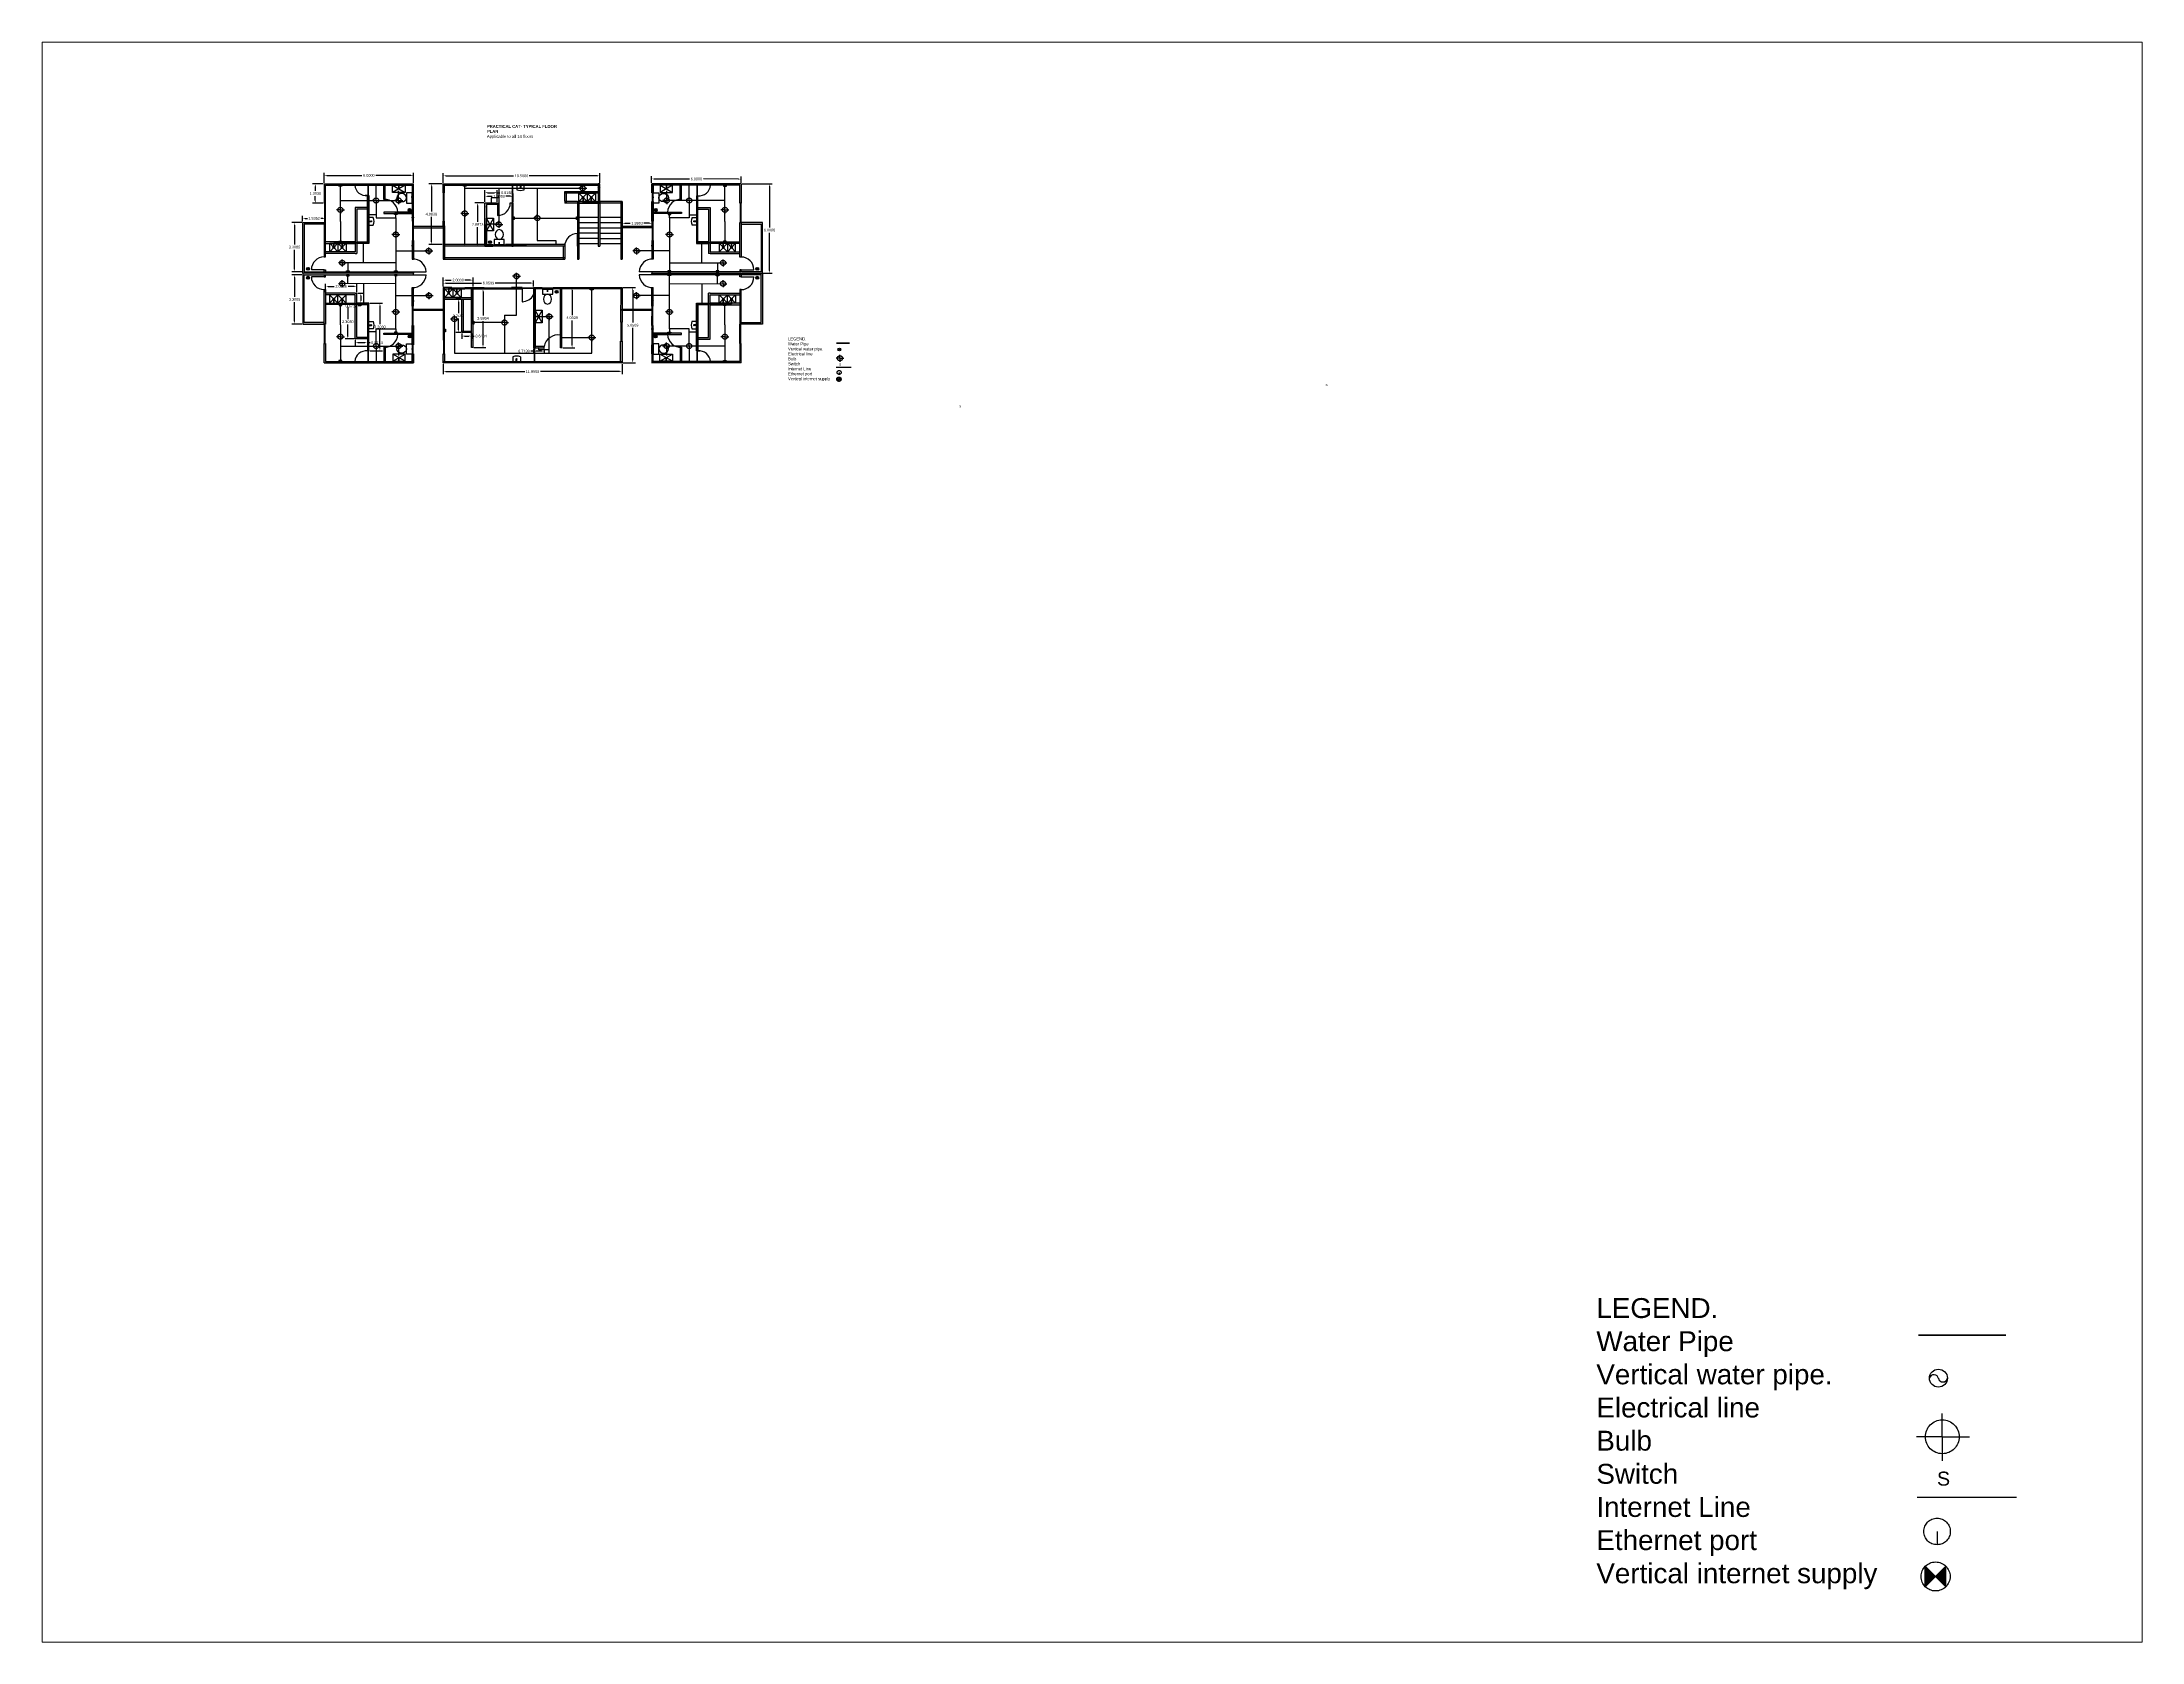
# Paper-space layout 'Plumbing-Riser' of a CAD drawing. Header units: inches. Extents: x 1.04 to 9.44, y 0.85 to 7.25.
# The model-space entities are those that its viewports show. They can reach past a viewport. Long polylines and large blocks are cut down to what shows.
import ezdxf

# ---------------------------------------------------------------- set-up
doc = ezdxf.new("R2010")
doc.units = ezdxf.units.IN
doc.header["$MEASUREMENT"] = 0
doc.header["$PDMODE"] = 3
doc.linetypes.add('ACAD_ISO02W100', pattern=[15, 12, -3])
doc.layers.add('Plumb-Cold-Supply', color=5, linetype='Continuous', lineweight=40)
for name, color, linetype in [('Services-Electrical', 1, 'ACAD_ISO02W100'), ('Services-Internet', 3, 'ACAD_ISO02W100'), ('Services-Water', 5, 'Continuous')]:
    doc.layers.add(name, color=color, linetype=linetype)
doc.styles.get("Standard").update_dxf_attribs({"font": 'arial.ttf'})
doc.dimstyles.get("Standard").update_dxf_attribs({"dimtxt": 0.18, "dimasz": 0.18, "dimexe": 0.18, "dimexo": 0.0625, "dimgap": 0.09, "dimtad": 0, "dimtih": 1, "dimtoh": 1, "dimdec": 4, "dimzin": 0, "dimdsep": 46, "dimtxsty": 'Standard', "dimcen": 0.09, "dimadec": 0, "dimazin": 0, "dimtfac": 1, "dimtdec": 4, "dimtofl": 0, "dimtmove": 0, "dimatfit": 3, "dimfxl": 1, "dimtolj": 1, "dimtzin": 0, "dimarcsym": 0})

# ---------------------------------------------------------------- blocks, each defined once
blk = doc.blocks.new('*D1')
at = {"color": 0, "lineweight": -2, "transparency": 16777216}
for p, q in [((16.41, 12.86), (16.41, 13.54)), ((16.59, 13.36), (18.95, 13.36)), ((22.23, 13.36), (19.87, 13.36)), ((22.41, 12.86), (22.41, 13.54))]:
    blk.add_line(p, q, dxfattribs=at)
at = {"color": 0, "transparency": 16777216}
for points in [[(16.59, 13.39), (16.59, 13.33), (16.41, 13.36)], [(22.23, 13.39), (22.23, 13.33), (22.41, 13.36)]]:
    blk.add_solid(points, dxfattribs=at)
at = {"layer": 'Defpoints', "color": 0, "transparency": 16777216}
for p in [(16.41, 12.8), (22.41, 13.36), (22.41, 12.8)]:
    blk.add_point(p, dxfattribs=at)
at = {"color": 0, "transparency": 16777216, "insert": (19.41, 13.36), "char_height": 0.18, "attachment_point": 5}
blk.add_mtext('\\A1;6.0000', dxfattribs=at)
blk = doc.blocks.new('*D2')
at = {"color": 0, "lineweight": -2, "transparency": 16777216}
for p, q in [((24.39, 12.86), (24.39, 13.51)), ((24.57, 13.33), (29.11, 13.33)), ((34.71, 13.33), (30.16, 13.33)), ((34.89, 12.86), (34.89, 13.51))]:
    blk.add_line(p, q, dxfattribs=at)
at = {"color": 0, "transparency": 16777216}
for points in [[(24.57, 13.36), (24.57, 13.3), (24.39, 13.33)], [(34.71, 13.36), (34.71, 13.3), (34.89, 13.33)]]:
    blk.add_solid(points, dxfattribs=at)
at = {"layer": 'Defpoints', "color": 0, "transparency": 16777216}
for p in [(24.39, 12.8), (34.89, 13.33), (34.89, 12.8)]:
    blk.add_point(p, dxfattribs=at)
at = {"color": 0, "transparency": 16777216, "insert": (29.64, 13.33), "char_height": 0.18, "attachment_point": 5}
blk.add_mtext('\\A1;10.5000', dxfattribs=at)
blk = doc.blocks.new('*D3')
at = {"color": 0, "lineweight": -2, "transparency": 16777216}
for p, q in [((38.36, 12.86), (38.36, 13.3)), ((38.54, 13.12), (40.9, 13.12)), ((44.18, 13.11), (41.83, 13.12)), ((44.36, 12.86), (44.36, 13.29))]:
    blk.add_line(p, q, dxfattribs=at)
at = {"color": 0, "transparency": 16777216}
for points in [[(38.54, 13.15), (38.54, 13.09), (38.36, 13.12)], [(44.18, 13.14), (44.18, 13.08), (44.36, 13.11)]]:
    blk.add_solid(points, dxfattribs=at)
at = {"layer": 'Defpoints', "color": 0, "transparency": 16777216}
for p in [(38.36, 12.8), (44.36, 13.11), (44.36, 12.8)]:
    blk.add_point(p, dxfattribs=at)
at = {"color": 0, "transparency": 16777216, "insert": (41.36, 13.12), "char_height": 0.18, "attachment_point": 5}
blk.add_mtext('\\A1;6.0000', dxfattribs=at)
blk = doc.blocks.new('*D4')
at = {"color": 0, "lineweight": -2, "transparency": 16777216}
for p, q in [((16.35, 12.8), (15.64, 12.8)), ((16.35, 11.5), (15.64, 11.5)), ((15.82, 12.62), (15.82, 12.33)), ((15.82, 11.68), (15.82, 11.97))]:
    blk.add_line(p, q, dxfattribs=at)
at = {"color": 0, "transparency": 16777216}
for points in [[(15.79, 12.62), (15.85, 12.62), (15.82, 12.8)], [(15.79, 11.68), (15.85, 11.68), (15.82, 11.5)]]:
    blk.add_solid(points, dxfattribs=at)
at = {"layer": 'Defpoints', "color": 0, "transparency": 16777216}
for p in [(16.41, 12.8), (15.82, 11.5), (16.41, 11.5)]:
    blk.add_point(p, dxfattribs=at)
at = {"color": 0, "transparency": 16777216, "insert": (15.82, 12.15), "char_height": 0.18, "attachment_point": 5}
blk.add_mtext('\\A1;1.3030', dxfattribs=at)
blk = doc.blocks.new('*D5')
at = {"color": 0, "lineweight": -2, "transparency": 16777216}
for p, q in [((14.97, 10.26), (14.97, 10.66)), ((15.15, 10.48), (15.29, 10.48)), ((16.33, 10.48), (16.2, 10.48)), ((16.51, 10.26), (16.51, 10.66))]:
    blk.add_line(p, q, dxfattribs=at)
at = {"color": 0, "transparency": 16777216}
for points in [[(15.15, 10.51), (15.15, 10.45), (14.97, 10.48)], [(16.33, 10.51), (16.33, 10.45), (16.51, 10.48)]]:
    blk.add_solid(points, dxfattribs=at)
at = {"layer": 'Defpoints', "color": 0, "transparency": 16777216}
for p in [(14.97, 10.2), (16.51, 10.48), (16.51, 10.2)]:
    blk.add_point(p, dxfattribs=at)
at = {"color": 0, "transparency": 16777216, "insert": (15.74, 10.48), "char_height": 0.18, "attachment_point": 5}
blk.add_mtext('\\A1;1.5352', dxfattribs=at)
blk = doc.blocks.new('*D6')
at = {"color": 0, "lineweight": -2, "transparency": 16777216}
for p, q in [((14.91, 10.2), (14.25, 10.2)), ((14.43, 10.02), (14.43, 8.73)), ((14.43, 7.08), (14.43, 8.37)), ((14.91, 6.9), (14.25, 6.9))]:
    blk.add_line(p, q, dxfattribs=at)
at = {"color": 0, "transparency": 16777216}
for points in [[(14.4, 10.02), (14.46, 10.02), (14.43, 10.2)], [(14.4, 7.08), (14.46, 7.08), (14.43, 6.9)]]:
    blk.add_solid(points, dxfattribs=at)
at = {"layer": 'Defpoints', "color": 0, "transparency": 16777216}
for p in [(14.97, 10.2), (14.43, 6.9), (14.97, 6.9)]:
    blk.add_point(p, dxfattribs=at)
at = {"color": 0, "transparency": 16777216, "insert": (14.43, 8.55), "char_height": 0.18, "attachment_point": 5}
blk.add_mtext('\\A1;3.3005', dxfattribs=at)
blk = doc.blocks.new('*D7')
at = {"color": 0, "lineweight": -2, "transparency": 16777216}
for p, q in [((14.91, 6.7), (14.25, 6.7)), ((14.43, 6.52), (14.43, 5.23)), ((14.43, 3.58), (14.43, 4.87)), ((14.91, 3.4), (14.25, 3.4))]:
    blk.add_line(p, q, dxfattribs=at)
at = {"color": 0, "transparency": 16777216}
for points in [[(14.4, 6.52), (14.46, 6.52), (14.43, 6.7)], [(14.4, 3.58), (14.46, 3.58), (14.43, 3.4)]]:
    blk.add_solid(points, dxfattribs=at)
at = {"layer": 'Defpoints', "color": 0, "transparency": 16777216}
for p in [(14.43, 6.7), (14.97, 6.7), (14.97, 3.4)]:
    blk.add_point(p, dxfattribs=at)
at = {"color": 0, "transparency": 16777216, "insert": (14.43, 5.05), "char_height": 0.18, "attachment_point": 5}
blk.add_mtext('\\A1;3.3005', dxfattribs=at)
blk = doc.blocks.new('*D8')
at = {"color": 0, "lineweight": -2, "transparency": 16777216}
for p, q in [((44.43, 12.8), (46.44, 12.8)), ((46.26, 12.62), (46.26, 9.87)), ((46.26, 6.98), (46.26, 9.51)), ((44.43, 6.8), (46.44, 6.8))]:
    blk.add_line(p, q, dxfattribs=at)
at = {"color": 0, "transparency": 16777216}
for points in [[(46.23, 12.62), (46.29, 12.62), (46.26, 12.8)], [(46.23, 6.98), (46.29, 6.98), (46.26, 6.8)]]:
    blk.add_solid(points, dxfattribs=at)
at = {"layer": 'Defpoints', "color": 0, "transparency": 16777216}
for p in [(44.36, 12.8), (46.26, 12.8), (44.36, 6.8)]:
    blk.add_point(p, dxfattribs=at)
at = {"color": 0, "transparency": 16777216, "insert": (46.26, 9.69), "char_height": 0.18, "attachment_point": 5}
blk.add_mtext('\\A1;6.0000', dxfattribs=at)
blk = doc.blocks.new('*D9')
at = {"color": 0, "lineweight": -2, "transparency": 16777216}
for p, q in [((24.39, 0.73), (24.39, 0.03)), ((24.57, 0.21), (29.86, 0.21)), ((36.2, 0.21), (30.91, 0.21)), ((36.38, 0.73), (36.38, 0.03))]:
    blk.add_line(p, q, dxfattribs=at)
at = {"color": 0, "transparency": 16777216}
for points in [[(24.57, 0.24), (24.57, 0.18), (24.39, 0.21)], [(36.2, 0.24), (36.2, 0.18), (36.38, 0.21)]]:
    blk.add_solid(points, dxfattribs=at)
at = {"layer": 'Defpoints', "color": 0, "transparency": 16777216}
for p in [(24.39, 0.8), (36.38, 0.8), (36.38, 0.21)]:
    blk.add_point(p, dxfattribs=at)
at = {"color": 0, "transparency": 16777216, "insert": (30.38, 0.21), "char_height": 0.18, "attachment_point": 5}
blk.add_mtext('\\A1;11.9955', dxfattribs=at)
blk = doc.blocks.new('*D19')
at = {"color": 0, "lineweight": -2, "transparency": 16777216}
for p, q in [((27.12, 11.52), (26.52, 11.52)), ((26.7, 11.34), (26.7, 10.25)), ((26.7, 8.8), (26.7, 9.89)), ((27.12, 8.62), (26.52, 8.62))]:
    blk.add_line(p, q, dxfattribs=at)
at = {"color": 0, "transparency": 16777216}
for points in [[(26.67, 11.34), (26.73, 11.34), (26.7, 11.52)], [(26.67, 8.8), (26.73, 8.8), (26.7, 8.62)]]:
    blk.add_solid(points, dxfattribs=at)
at = {"layer": 'Defpoints', "color": 0, "transparency": 16777216}
for p in [(27.19, 11.52), (26.7, 8.62), (27.19, 8.62)]:
    blk.add_point(p, dxfattribs=at)
at = {"color": 0, "transparency": 16777216, "insert": (26.7, 10.07), "char_height": 0.18, "attachment_point": 5}
blk.add_mtext('\\A1;2.8973', dxfattribs=at)
blk = doc.blocks.new('*D20')
at = {"color": 0, "lineweight": -2, "transparency": 16777216}
for p, q in [((27.19, 11.58), (27.19, 12.38)), ((27.37, 12.2), (27.82, 12.2)), ((28, 11.58), (28, 12.38)), ((28, 12.2), (28.18, 12.2))]:
    blk.add_line(p, q, dxfattribs=at)
at = {"color": 0, "transparency": 16777216}
for points in [[(27.37, 12.23), (27.37, 12.17), (27.19, 12.2)], [(27.82, 12.23), (27.82, 12.17), (28, 12.2)]]:
    blk.add_solid(points, dxfattribs=at)
at = {"layer": 'Defpoints', "color": 0, "transparency": 16777216}
for p in [(27.19, 11.52), (28, 12.2), (28, 11.52)]:
    blk.add_point(p, dxfattribs=at)
at = {"color": 0, "transparency": 16777216, "insert": (28.65, 12.2), "char_height": 0.18, "attachment_point": 5}
blk.add_mtext('\\A1;0.8168', dxfattribs=at)
blk = doc.blocks.new('*D21')
at = {"color": 0, "lineweight": -2, "transparency": 16777216}
for p, q in [((27.19, 11.58), (27.19, 12.14)), ((27.37, 11.96), (27.68, 11.96)), ((28.91, 11.96), (28.59, 11.96)), ((29.09, 11.58), (29.09, 12.14))]:
    blk.add_line(p, q, dxfattribs=at)
at = {"color": 0, "transparency": 16777216}
for points in [[(27.37, 11.99), (27.37, 11.93), (27.19, 11.96)], [(28.91, 11.99), (28.91, 11.93), (29.09, 11.96)]]:
    blk.add_solid(points, dxfattribs=at)
at = {"layer": 'Defpoints', "color": 0, "transparency": 16777216}
for p in [(27.19, 11.52), (29.09, 11.96), (29.09, 11.52)]:
    blk.add_point(p, dxfattribs=at)
at = {"color": 0, "transparency": 16777216, "insert": (28.14, 11.96), "char_height": 0.18, "attachment_point": 5}
blk.add_mtext('\\A1;1.9000', dxfattribs=at)
blk = doc.blocks.new('*D22')
at = {"color": 0, "lineweight": -2, "transparency": 16777216}
for p, q in [((24.32, 12.8), (23.42, 12.8)), ((23.6, 12.62), (23.6, 10.94)), ((23.6, 8.9), (23.6, 10.58)), ((24.32, 8.72), (23.42, 8.72))]:
    blk.add_line(p, q, dxfattribs=at)
at = {"color": 0, "transparency": 16777216}
for points in [[(23.57, 12.62), (23.63, 12.62), (23.6, 12.8)], [(23.57, 8.9), (23.63, 8.9), (23.6, 8.72)]]:
    blk.add_solid(points, dxfattribs=at)
at = {"layer": 'Defpoints', "color": 0, "transparency": 16777216}
for p in [(24.39, 12.8), (23.6, 8.72), (24.39, 8.72)]:
    blk.add_point(p, dxfattribs=at)
at = {"color": 0, "transparency": 16777216, "insert": (23.6, 10.76), "char_height": 0.18, "attachment_point": 5}
blk.add_mtext('\\A1;4.0838', dxfattribs=at)
blk = doc.blocks.new('*D23')
at = {"color": 0, "lineweight": -2, "transparency": 16777216}
for p, q in [((36.45, 5.85), (37.27, 5.85)), ((37.09, 5.67), (37.09, 3.5)), ((37.09, 0.98), (37.09, 3.14)), ((36.45, 0.8), (37.27, 0.8))]:
    blk.add_line(p, q, dxfattribs=at)
at = {"color": 0, "transparency": 16777216}
for points in [[(37.06, 5.67), (37.12, 5.67), (37.09, 5.85)], [(37.06, 0.98), (37.12, 0.98), (37.09, 0.8)]]:
    blk.add_solid(points, dxfattribs=at)
at = {"layer": 'Defpoints', "color": 0, "transparency": 16777216}
for p in [(36.39, 5.85), (36.39, 0.8), (37.09, 0.8)]:
    blk.add_point(p, dxfattribs=at)
at = {"color": 0, "transparency": 16777216, "insert": (37.09, 3.32), "char_height": 0.18, "attachment_point": 5}
blk.add_mtext('\\A1;5.0509', dxfattribs=at)
blk = doc.blocks.new('*D24')
at = {"color": 0, "lineweight": -2, "transparency": 16777216}
for p, q in [((32.42, 5.85), (33.21, 5.85)), ((33.03, 5.67), (33.03, 4)), ((33.03, 1.98), (33.03, 3.64)), ((32.42, 1.8), (33.21, 1.8))]:
    blk.add_line(p, q, dxfattribs=at)
at = {"color": 0, "transparency": 16777216}
for points in [[(33, 5.67), (33.06, 5.67), (33.03, 5.85)], [(33, 1.98), (33.06, 1.98), (33.03, 1.8)]]:
    blk.add_solid(points, dxfattribs=at)
at = {"layer": 'Defpoints', "color": 0, "transparency": 16777216}
for p in [(32.35, 5.85), (33.03, 5.85), (32.35, 1.8)]:
    blk.add_point(p, dxfattribs=at)
at = {"color": 0, "transparency": 16777216, "insert": (33.03, 3.82), "char_height": 0.18, "attachment_point": 5}
blk.add_mtext('\\A1;4.0509', dxfattribs=at)
blk = doc.blocks.new('*D25')
at = {"color": 0, "lineweight": -2, "transparency": 16777216}
for p, q in [((30.45, 1.58), (30.27, 1.58)), ((30.45, 1.73), (30.45, 1.4)), ((30.98, 1.58), (30.63, 1.58)), ((31.16, 1.73), (31.16, 1.4))]:
    blk.add_line(p, q, dxfattribs=at)
at = {"color": 0, "transparency": 16777216}
for points in [[(30.63, 1.61), (30.63, 1.55), (30.45, 1.58)], [(30.98, 1.61), (30.98, 1.55), (31.16, 1.58)]]:
    blk.add_solid(points, dxfattribs=at)
at = {"layer": 'Defpoints', "color": 0, "transparency": 16777216}
for p in [(30.45, 1.8), (30.45, 1.58), (31.16, 1.8)]:
    blk.add_point(p, dxfattribs=at)
at = {"color": 0, "transparency": 16777216, "insert": (29.8, 1.58), "char_height": 0.18, "attachment_point": 5}
blk.add_mtext('\\A1;0.7138', dxfattribs=at)
blk = doc.blocks.new('*D26')
at = {"color": 0, "lineweight": -2, "transparency": 16777216}
for p, q in [((26.45, 5.75), (27.24, 5.75)), ((27.06, 5.57), (27.06, 3.97)), ((27.06, 2), (27.06, 3.6)), ((26.45, 1.82), (27.24, 1.82))]:
    blk.add_line(p, q, dxfattribs=at)
at = {"color": 0, "transparency": 16777216}
for points in [[(27.03, 5.57), (27.09, 5.57), (27.06, 5.75)], [(27.03, 2), (27.09, 2), (27.06, 1.82)]]:
    blk.add_solid(points, dxfattribs=at)
at = {"layer": 'Defpoints', "color": 0, "transparency": 16777216}
for p in [(26.39, 5.75), (27.06, 5.75), (26.39, 1.82)]:
    blk.add_point(p, dxfattribs=at)
at = {"color": 0, "transparency": 16777216, "insert": (27.06, 3.78), "char_height": 0.18, "attachment_point": 5}
blk.add_mtext('\\A1;3.9264', dxfattribs=at)
blk = doc.blocks.new('*D27')
at = {"color": 0, "lineweight": -2, "transparency": 16777216}
for p, q in [((25.58, 5.07), (25.23, 5.07)), ((25.41, 4.89), (25.41, 4.13)), ((25.58, 2.82), (25.23, 2.82)), ((25.41, 3), (25.41, 3.77))]:
    blk.add_line(p, q, dxfattribs=at)
at = {"color": 0, "transparency": 16777216}
for points in [[(25.38, 4.89), (25.44, 4.89), (25.41, 5.07)], [(25.38, 3), (25.44, 3), (25.41, 2.82)]]:
    blk.add_solid(points, dxfattribs=at)
at = {"layer": 'Defpoints', "color": 0, "transparency": 16777216}
for p in [(25.64, 5.07), (25.41, 2.82), (25.64, 2.82)]:
    blk.add_point(p, dxfattribs=at)
at = {"color": 0, "transparency": 16777216, "insert": (25.41, 3.95), "char_height": 0.18, "attachment_point": 5}
blk.add_mtext('\\A1;2.2461', dxfattribs=at)
blk = doc.blocks.new('*D28')
at = {"color": 0, "lineweight": -2, "transparency": 16777216}
for p, q in [((25.64, 2.76), (25.64, 2.41)), ((25.82, 2.59), (26.11, 2.59)), ((26.29, 2.76), (26.29, 2.41)), ((26.29, 2.59), (26.47, 2.59))]:
    blk.add_line(p, q, dxfattribs=at)
at = {"color": 0, "transparency": 16777216}
for points in [[(25.82, 2.62), (25.82, 2.56), (25.64, 2.59)], [(26.11, 2.62), (26.11, 2.56), (26.29, 2.59)]]:
    blk.add_solid(points, dxfattribs=at)
at = {"layer": 'Defpoints', "color": 0, "transparency": 16777216}
for p in [(25.64, 2.82), (26.29, 2.82), (26.29, 2.59)]:
    blk.add_point(p, dxfattribs=at)
at = {"color": 0, "transparency": 16777216, "insert": (26.93, 2.59), "char_height": 0.18, "attachment_point": 5}
blk.add_mtext('\\A1;0.6494', dxfattribs=at)
blk = doc.blocks.new('*D29')
at = {"color": 0, "lineweight": -2, "transparency": 16777216}
for p, q in [((24.39, 5.91), (24.39, 6.52)), ((24.57, 6.34), (24.92, 6.34)), ((26.21, 6.34), (25.85, 6.34)), ((26.39, 5.91), (26.39, 6.52))]:
    blk.add_line(p, q, dxfattribs=at)
at = {"color": 0, "transparency": 16777216}
for points in [[(24.57, 6.37), (24.57, 6.31), (24.39, 6.34)], [(26.21, 6.37), (26.21, 6.31), (26.39, 6.34)]]:
    blk.add_solid(points, dxfattribs=at)
at = {"layer": 'Defpoints', "color": 0, "transparency": 16777216}
for p in [(24.39, 5.85), (26.39, 6.34), (26.39, 5.85)]:
    blk.add_point(p, dxfattribs=at)
at = {"color": 0, "transparency": 16777216, "insert": (25.39, 6.34), "char_height": 0.18, "attachment_point": 5}
blk.add_mtext('\\A1;2.0000', dxfattribs=at)
blk = doc.blocks.new('*D30')
at = {"color": 0, "lineweight": -2, "transparency": 16777216}
for p, q in [((24.39, 5.91), (24.39, 6.32)), ((24.57, 6.14), (26.95, 6.14)), ((30.27, 6.14), (27.88, 6.14)), ((30.45, 5.91), (30.45, 6.32))]:
    blk.add_line(p, q, dxfattribs=at)
at = {"color": 0, "transparency": 16777216}
for points in [[(24.57, 6.17), (24.57, 6.11), (24.39, 6.14)], [(30.27, 6.17), (30.27, 6.11), (30.45, 6.14)]]:
    blk.add_solid(points, dxfattribs=at)
at = {"layer": 'Defpoints', "color": 0, "transparency": 16777216}
for p in [(24.39, 5.85), (30.45, 6.14), (30.45, 5.85)]:
    blk.add_point(p, dxfattribs=at)
at = {"color": 0, "transparency": 16777216, "insert": (27.42, 6.14), "char_height": 0.18, "attachment_point": 5}
blk.add_mtext('\\A1;6.0599', dxfattribs=at)
blk = doc.blocks.new('*D31')
at = {"color": 0, "lineweight": -2, "transparency": 16777216}
for p, q in [((36.39, 10.01), (36.39, 10.33)), ((36.57, 10.15), (36.93, 10.15)), ((38.21, 10.15), (37.84, 10.15)), ((38.39, 10.01), (38.39, 10.33))]:
    blk.add_line(p, q, dxfattribs=at)
at = {"color": 0, "transparency": 16777216}
for points in [[(36.57, 10.18), (36.57, 10.12), (36.39, 10.15)], [(38.21, 10.18), (38.21, 10.12), (38.39, 10.15)]]:
    blk.add_solid(points, dxfattribs=at)
at = {"layer": 'Defpoints', "color": 0, "transparency": 16777216}
for p in [(36.39, 9.95), (38.39, 10.15), (38.39, 9.95)]:
    blk.add_point(p, dxfattribs=at)
at = {"color": 0, "transparency": 16777216, "insert": (37.39, 10.15), "char_height": 0.18, "attachment_point": 5}
blk.add_mtext('\\A1;1.9993', dxfattribs=at)
blk = doc.blocks.new('*D32')
at = {"color": 0, "lineweight": -2, "transparency": 16777216}
for p, q in [((16.51, 5.53), (16.51, 6.1)), ((16.69, 5.92), (17.09, 5.92)), ((18.42, 5.92), (18.02, 5.92)), ((18.6, 5.53), (18.6, 6.1))]:
    blk.add_line(p, q, dxfattribs=at)
at = {"color": 0, "transparency": 16777216}
for points in [[(16.69, 5.95), (16.69, 5.89), (16.51, 5.92)], [(18.42, 5.95), (18.42, 5.89), (18.6, 5.92)]]:
    blk.add_solid(points, dxfattribs=at)
at = {"layer": 'Defpoints', "color": 0, "transparency": 16777216}
for p in [(18.6, 5.92), (16.51, 5.47), (18.6, 5.47)]:
    blk.add_point(p, dxfattribs=at)
at = {"color": 0, "transparency": 16777216, "insert": (17.55, 5.92), "char_height": 0.18, "attachment_point": 5}
blk.add_mtext('\\A1;2.0866', dxfattribs=at)
blk = doc.blocks.new('*D33')
at = {"color": 0, "lineweight": -2, "transparency": 16777216}
for p, q in [((18.66, 5.47), (19.05, 5.47)), ((18.66, 4.79), (19.05, 4.79)), ((18.87, 4.61), (18.69, 4.61)), ((18.87, 5.29), (18.87, 4.97)), ((18.87, 4.79), (18.87, 4.61))]:
    blk.add_line(p, q, dxfattribs=at)
at = {"color": 0, "transparency": 16777216}
for points in [[(18.84, 5.29), (18.9, 5.29), (18.87, 5.47)], [(18.84, 4.97), (18.9, 4.97), (18.87, 4.79)]]:
    blk.add_solid(points, dxfattribs=at)
at = {"layer": 'Defpoints', "color": 0, "transparency": 16777216}
for p in [(18.6, 5.47), (18.6, 4.79), (18.87, 4.79)]:
    blk.add_point(p, dxfattribs=at)
at = {"color": 0, "transparency": 16777216, "insert": (18.23, 4.61), "char_height": 0.18, "attachment_point": 5}
blk.add_mtext('\\A1;0.6737', dxfattribs=at)
blk = doc.blocks.new('*D34')
at = {"color": 0, "lineweight": -2, "transparency": 16777216}
for p, q in [((18.43, 4.7), (17.82, 4.7)), ((18, 4.52), (18, 3.73)), ((18, 2.58), (18, 3.36)), ((18.43, 2.4), (17.82, 2.4))]:
    blk.add_line(p, q, dxfattribs=at)
at = {"color": 0, "transparency": 16777216}
for points in [[(17.97, 4.52), (18.03, 4.52), (18, 4.7)], [(17.97, 2.58), (18.03, 2.58), (18, 2.4)]]:
    blk.add_solid(points, dxfattribs=at)
at = {"layer": 'Defpoints', "color": 0, "transparency": 16777216}
for p in [(18, 4.7), (18.5, 4.7), (18.5, 2.4)]:
    blk.add_point(p, dxfattribs=at)
at = {"color": 0, "transparency": 16777216, "insert": (18, 3.55), "char_height": 0.18, "attachment_point": 5}
blk.add_mtext('\\A1;2.3030', dxfattribs=at)
blk = doc.blocks.new('*D35')
at = {"color": 0, "lineweight": -2, "transparency": 16777216}
for p, q in [((18.5, 2.33), (18.5, 1.97)), ((18.68, 2.15), (19.13, 2.15)), ((19.31, 2.33), (19.31, 1.97)), ((19.31, 2.15), (19.49, 2.15))]:
    blk.add_line(p, q, dxfattribs=at)
at = {"color": 0, "transparency": 16777216}
for points in [[(18.68, 2.18), (18.68, 2.12), (18.5, 2.15)], [(19.13, 2.18), (19.13, 2.12), (19.31, 2.15)]]:
    blk.add_solid(points, dxfattribs=at)
at = {"layer": 'Defpoints', "color": 0, "transparency": 16777216}
for p in [(18.5, 2.4), (19.31, 2.4), (19.31, 2.15)]:
    blk.add_point(p, dxfattribs=at)
at = {"color": 0, "transparency": 16777216, "insert": (19.95, 2.15), "char_height": 0.18, "attachment_point": 5}
blk.add_mtext('\\A1;0.8134', dxfattribs=at)
blk = doc.blocks.new('*D36')
at = {"color": 0, "lineweight": -2, "transparency": 16777216}
for p, q in [((19.47, 4.8), (20.33, 4.8)), ((20.15, 4.62), (20.15, 3.38)), ((20.15, 1.78), (20.15, 3.01)), ((19.47, 1.6), (20.33, 1.6))]:
    blk.add_line(p, q, dxfattribs=at)
at = {"color": 0, "transparency": 16777216}
for points in [[(20.12, 4.62), (20.18, 4.62), (20.15, 4.8)], [(20.12, 1.78), (20.18, 1.78), (20.15, 1.6)]]:
    blk.add_solid(points, dxfattribs=at)
at = {"layer": 'Defpoints', "color": 0, "transparency": 16777216}
for p in [(19.41, 4.8), (19.41, 1.6), (20.15, 1.6)]:
    blk.add_point(p, dxfattribs=at)
at = {"color": 0, "transparency": 16777216, "insert": (20.15, 3.2), "char_height": 0.18, "attachment_point": 5}
blk.add_mtext('\\A1;3.2030', dxfattribs=at)

msp = doc.modelspace()

# ---------------------------------------------------------------- hatches: boundary and pattern name
h = msp.add_hatch(color=256)
h.dxf.hatch_style = 1
h.paths.add_polyline_path([(22.40705, 9.00155), (22.30705, 9.00155), (22.30705, 7.75151, -0.027766023), (22.40705, 7.75155)])
h.paths.add_polyline_path([(22.40705, 11.60155), (22.30705, 11.60155), (22.30705, 10.30155), (22.40705, 10.30155)])
h.paths.add_polyline_path([(22.40705, 12.80244), (16.40957, 12.80244), (16.40957, 11.49942), (16.50957, 11.49942), (16.50957, 12.70244), (22.30705, 12.70244), (22.30705, 12.20155), (22.40705, 12.20155)])
h.paths.add_polyline_path([(22.30705, 10.90155), (20.50705, 10.90155), (20.40705, 10.90155), (20.40705, 10.80155), (22.30705, 10.80155)])
h.paths.add_polyline_path([(20.50705, 12.70244), (20.40705, 12.70244), (20.40705, 11.75199, -0.027749914), (20.50705, 11.75197)], flags=17)
h.paths.add_polyline_path([(19.40957, 12.00244), (19.30957, 12.00244), (19.30957, 8.89942), (18.59614, 8.89942), (18.59614, 11.10244), (19.30957, 11.10244), (19.30957, 11.20244), (18.49614, 11.20244), (18.49614, 8.89942), (16.50957, 8.89942), (16.50957, 8.79942), (18.49614, 8.79942), (18.49614, 8.23229), (16.50957, 8.23229), (16.50957, 8.13229), (18.49614, 8.13229), (18.59614, 8.13229), (18.59614, 8.79942), (19.40957, 8.79942), (19.40957, 8.89942)])
h = msp.add_hatch(color=256)
h.dxf.hatch_style = 1
h.paths.add_polyline_path([(34.78705, 12.80244), (33.38705, 12.80244), (24.48705, 12.80244), (24.48705, 12.70244), (33.38705, 12.70244), (34.78705, 12.70244)])
h.paths.add_polyline_path([(24.48705, 12.80244), (24.38705, 12.80244), (24.38705, 12.70244), (24.48705, 12.70244)])
h.paths.add_polyline_path([(24.48705, 12.70244), (24.38705, 12.70244), (24.38705, 12.19729), (24.48705, 12.19729)])
h.paths.add_polyline_path([(24.48705, 9.95139), (24.48649, 9.97561), (24.48649, 10.29731), (24.38705, 10.29731), (24.38705, 9.95139), (24.38705, 8.71861), (24.48705, 8.71861)])
h.paths.add_polyline_path([(27.18704, 8.71861), (24.48705, 8.71861), (24.48705, 8.61861), (27.18704, 8.61861)])
h.paths.add_polyline_path([(27.28704, 11.41592), (28.03704, 11.41592), (28.03704, 11.51592), (27.18704, 11.51592), (27.18704, 8.71861), (27.28704, 8.71861)])
h.paths.add_polyline_path([(27.28704, 8.71861), (27.18704, 8.71861), (27.18704, 8.61861), (27.28704, 8.61861)])
h.paths.add_polyline_path([(24.48705, 8.71861), (24.38705, 8.71861), (24.38705, 8.61861), (24.48705, 8.61861)])
h.paths.add_polyline_path([(24.48705, 8.61861), (24.38705, 8.61861), (24.38705, 7.85151), (24.48705, 7.85151)])
h.paths.add_polyline_path([(24.48705, 7.85151), (24.38705, 7.85151), (24.38705, 7.75151), (24.48705, 7.75151)])
h.paths.add_polyline_path([(32.43664, 7.85151), (31.40105, 7.85151), (24.48705, 7.85151), (24.48705, 7.75151), (31.40105, 7.75151), (32.43664, 7.75151)])
h.paths.add_polyline_path([(28.98704, 8.71861), (28.55854, 8.71861), (28.55854, 8.61861), (28.98704, 8.61861)])
h.paths.add_polyline_path([(29.08704, 8.71861), (28.98704, 8.71861), (28.98704, 8.61861), (29.08704, 8.61861)])
h.paths.add_polyline_path([(29.08704, 11.51592), (28.98704, 11.51592), (28.98704, 8.71861), (29.08704, 8.71861)])
h.paths.add_polyline_path([(32.54332, 8.71861), (29.08704, 8.71861), (29.08704, 8.61861), (32.53665, 8.61861, -0.029263134)])
h.paths.add_polyline_path([(34.88705, 12.70244), (34.78705, 12.70244), (34.78705, 11.60155), (34.88705, 11.60155)])
h.paths.add_polyline_path([(34.88705, 12.80244), (34.78705, 12.80244), (34.78705, 12.70244), (34.88705, 12.70244)])
h.paths.add_polyline_path([(34.78705, 11.60155), (33.48705, 11.60155), (33.48705, 11.50155), (34.78705, 11.50155)])
h.paths.add_polyline_path([(33.48705, 11.60155), (33.38705, 11.60155), (33.38705, 11.50155), (33.48705, 11.50155)])
h.paths.add_polyline_path([(34.88705, 11.60155), (34.78705, 11.60155), (34.78705, 11.50155), (34.88705, 11.50155)])
h.paths.add_polyline_path([(36.28705, 11.60155), (34.88705, 11.60155), (34.88705, 11.50155), (36.28705, 11.50155)])
h.paths.add_polyline_path([(36.38705, 11.60155), (36.28705, 11.60155), (36.28705, 11.50155), (36.38705, 11.50155)])
h.paths.add_polyline_path([(33.48705, 11.50155), (33.38705, 11.50155), (33.38705, 9.46861), (33.38781, 9.46861), (33.38705, 8.61861), (33.48705, 8.61861)])
h.paths.add_polyline_path([(34.88705, 11.50155), (34.78705, 11.50155), (34.78705, 8.61861), (34.88705, 8.61861)])
h.paths.add_polyline_path([(36.38705, 11.50155), (36.28705, 11.50155), (36.28705, 8.61866), (36.38705, 8.61866)])
h.paths.add_polyline_path([(33.48705, 8.61861), (33.38705, 8.61861), (33.38705, 7.73481), (33.48705, 7.73481)])
h.paths.add_polyline_path([(38.38639, 9.95139), (36.38705, 9.95139), (36.38705, 9.85139), (38.38637, 9.85139)])
h.paths.add_polyline_path([(36.28545, 5.84629), (31.7613, 5.84629), (31.7613, 5.74629), (36.2854, 5.74629)])
h.paths.add_polyline_path([(36.38545, 5.84629), (36.28545, 5.84629), (36.2854, 5.74629), (36.3854, 5.74629)])
h.paths.add_polyline_path([(36.3854, 5.74629), (36.2854, 5.74629), (36.28412, 3.53097), (36.38406, 3.53022), (36.38413, 3.53902)])
h.paths.add_polyline_path([(31.02183, 5.84629), (30.54699, 5.84629), (30.54699, 5.74629), (31.02183, 5.74629)])
h.paths.add_polyline_path([(30.54699, 5.84629), (30.44699, 5.84629), (30.44699, 5.74629), (30.54699, 5.74629)])
h.paths.add_polyline_path([(36.38255, 2.23906), (36.28338, 2.23906), (36.28261, 0.89537), (36.38255, 0.89537)])
h.paths.add_polyline_path([(36.38255, 0.89537), (36.28261, 0.89537), (36.28255, 0.79537), (36.38255, 0.79537)])
h.paths.add_polyline_path([(36.28261, 0.89537), (27.00962, 0.89537), (24.48705, 0.89537), (24.48705, 0.79537), (27.00962, 0.79537), (36.28255, 0.79537)])
h.paths.add_polyline_path([(30.54699, 5.74629), (30.44699, 5.74629), (30.44699, 1.89537), (30.54699, 1.89537)])
h.paths.add_polyline_path([(32.35314, 5.74629), (32.25314, 5.74629), (32.25314, 1.89537), (32.35314, 1.89537)])
h.paths.add_polyline_path([(32.35314, 1.89537), (32.25314, 1.89537), (32.25314, 1.79537), (32.35314, 1.79537)])
h.paths.add_polyline_path([(26.38703, 5.74629), (26.28703, 5.74629), (26.28703, 1.81994), (26.38703, 1.81994)])
h.paths.add_polyline_path([(25.73762, 5.07036), (25.63762, 5.07036), (25.63762, 2.92423), (25.73762, 2.92423)])
h.paths.add_polyline_path([(26.28703, 2.92423), (25.73762, 2.92423), (25.73762, 2.82423), (26.28703, 2.82423)])
h.paths.add_polyline_path([(25.73762, 2.92423), (25.63762, 2.92423), (25.63762, 2.82423), (25.73762, 2.82423)])
h.paths.add_polyline_path([(26.28703, 5.84629), (25.83446, 5.84629), (25.83446, 5.74629), (26.28703, 5.74629)])
h.paths.add_polyline_path([(26.38703, 5.84629), (26.28703, 5.84629), (26.28703, 5.74629), (26.38703, 5.74629)])
h.paths.add_polyline_path([(27.13601, 5.84629), (26.38703, 5.84629), (26.38703, 5.74629), (27.13601, 5.74629)])
h.paths.add_polyline_path([(24.96906, 5.84629), (24.48705, 5.84629), (24.48705, 5.74629), (24.96906, 5.74629)])
h.paths.add_polyline_path([(24.48705, 5.84629), (24.38705, 5.84629), (24.38705, 5.74629), (24.48705, 5.74629)])
h.paths.add_polyline_path([(24.48705, 5.74629), (24.38705, 5.74629), (24.38705, 4.39443), (24.38705, 4.29443), (24.38705, 2.32704), (24.48705, 2.32704), (24.48705, 4.29443)])
h.paths.add_polyline_path([(24.48705, 1.39517), (24.38705, 1.39517), (24.38705, 0.89537), (24.48705, 0.89537)])
h.paths.add_polyline_path([(24.48705, 0.89537), (24.38705, 0.89537), (24.38705, 0.79537), (24.48705, 0.79537)])
h.paths.add_polyline_path([(31.1608, 1.89537), (30.54699, 1.89537), (30.54699, 1.79537), (31.1608, 1.79537)])
h.paths.add_polyline_path([(30.54699, 1.89537), (30.44699, 1.89537), (30.44699, 1.79537), (30.54699, 1.79537)])
h.paths.add_polyline_path([(29.67291, 5.84629), (28.96412, 5.84629), (28.96412, 5.74629), (29.67291, 5.74629)])
h.paths.add_polyline_path([(36.28654, 7.73481), (36.38654, 7.73481), (36.38705, 8.61861), (36.28705, 8.61861)])
h = msp.add_hatch(color=256)
h.dxf.hatch_style = 1
h.paths.add_polyline_path([(29.56587, 12.58682, -0.150664389), (29.58587, 12.58066), (29.58587, 12.70131), (29.54587, 12.70131), (29.54587, 12.58066, -0.150664389)])
h.paths.add_polyline_path([(29.58587, 12.55131), (29.58587, 12.58066, 0.150664389), (29.56587, 12.58682, 0.150664389), (29.54587, 12.58066), (29.54587, 12.55131)])
h = msp.add_hatch(color=256)
h.dxf.hatch_style = 1
h.paths.add_polyline_path([(38.36618, 8.99972), (38.46618, 8.9997), (38.46589, 7.74966, 0.027766023), (38.36589, 7.74972)])
h.paths.add_polyline_path([(38.36677, 11.59972), (38.46677, 11.5997), (38.46647, 10.2997), (38.36647, 10.29972)])
h.paths.add_polyline_path([(38.36705, 12.80061), (44.36453, 12.79924), (44.36423, 11.49621), (44.26423, 11.49623), (44.2645, 12.69926), (38.46702, 12.70059), (38.46691, 12.1997), (38.36691, 12.19972)])
h.paths.add_polyline_path([(38.46661, 10.8997), (40.26661, 10.89929), (40.36661, 10.89926), (40.36659, 10.79926), (38.46659, 10.7997)])
h.paths.add_polyline_path([(40.26702, 12.70018), (40.36702, 12.70015), (40.36681, 11.74971, 0.027749914), (40.26681, 11.74971)], flags=17)
h.paths.add_polyline_path([(41.36434, 11.99992), (41.46434, 11.9999), (41.46363, 8.89688), (42.17706, 8.89671), (42.17756, 11.09974), (41.46414, 11.0999), (41.46416, 11.1999), (42.27758, 11.19971), (42.27706, 8.89669), (44.26363, 8.89623), (44.26361, 8.79623), (42.27703, 8.79669), (42.2769, 8.22956), (44.26348, 8.22911), (44.26346, 8.12911), (42.27688, 8.12956), (42.17688, 8.12959), (42.17703, 8.79671), (41.36361, 8.7969), (41.36363, 8.8969)])
h = msp.add_hatch(color=256)
h.dxf.hatch_style = 1
h.paths.add_polyline_path([(32.63811, 12.17325), (32.53811, 12.17325), (32.53811, 11.63602), (32.53811, 11.60155), (32.63811, 11.60155), (32.63811, 11.63602)])
h.paths.add_polyline_path([(32.63811, 12.27325), (32.53811, 12.27325), (32.53811, 12.17325), (32.63811, 12.17325)])
h.paths.add_polyline_path([(34.78424, 12.27325), (32.63811, 12.27325), (32.63811, 12.17325), (33.48705, 12.17325), (33.48705, 12.17375), (34.58948, 12.17375), (34.78424, 12.17325)])
h.paths.add_polyline_path([(32.63811, 11.60155), (32.53811, 11.60155), (32.53811, 11.50155), (32.63811, 11.50155)])
h.paths.add_polyline_path([(33.38705, 11.60155), (32.63811, 11.60155), (32.63811, 11.50155), (33.38705, 11.50155)])
h = msp.add_hatch(color=256)
h.dxf.hatch_style = 1
h.paths.add_polyline_path([(16.50957, 10.19942), (16.40957, 10.19942), (16.40957, 7.89164), (16.50957, 7.89164)], flags=17)
h.paths.add_polyline_path([(16.40957, 10.19942), (14.97437, 10.19942), (14.97437, 6.7989), (16.40957, 6.79942), (22.40705, 6.80155), (22.40705, 6.90151), (22.30705, 6.90151), (16.40953, 6.89942), (15.07437, 6.89894), (15.07437, 10.09942), (16.40957, 10.09942)])
h.paths.add_polyline_path([(16.50957, 7.03996), (16.40957, 7.03996), (16.40957, 6.89942), (16.50957, 6.89945)], flags=17)
h = msp.add_hatch(color=256)
h.dxf.hatch_style = 1
h.paths.add_polyline_path([(19.52283, 10.27847, -0.150664389), (19.529, 10.29847), (19.40835, 10.29847), (19.40835, 10.25847), (19.529, 10.25847, -0.150664389)])
h.paths.add_polyline_path([(19.55835, 10.29847), (19.529, 10.29847, 0.150664389), (19.52283, 10.27847, 0.150664389), (19.529, 10.25847), (19.55835, 10.25847)])
h = msp.add_hatch(color=7)
h.dxf.hatch_style = 1
h.paths.add_polyline_path([(22.32616, 10.50763), (22.35531, 10.53678), (22.32616, 10.56593)])
h.paths.add_polyline_path([(22.35531, 10.53678), (22.38446, 10.50763), (22.38446, 10.56593)])
h = msp.add_hatch(color=256)
h.dxf.hatch_style = 1
h.paths.add_polyline_path([(24.38705, 9.95139), (22.38705, 9.95139), (22.38705, 9.85139), (24.38705, 9.85139)])
h.paths.add_polyline_path([(24.38705, 4.39443), (22.38705, 4.39443), (22.38705, 4.29443), (24.38705, 4.29443)])
h.paths.add_polyline_path([(38.38512, 4.39397), (36.38482, 4.39443), (36.38482, 4.29443), (38.3851, 4.29397)])
h = msp.add_hatch(color=256)
h.dxf.hatch_style = 1
h.paths.add_polyline_path([(44.26393, 10.19623), (44.36393, 10.19621), (44.3634, 7.88844), (44.2634, 7.88846)], flags=17)
h.paths.add_polyline_path([(44.36393, 10.19621), (45.79913, 10.19588), (45.79835, 6.79537), (44.36315, 6.79621), (38.36567, 6.79972), (38.36569, 6.89969), (38.46569, 6.89966), (44.36321, 6.89621), (45.69837, 6.89543), (45.69911, 10.09591), (44.36391, 10.09621)])
h.paths.add_polyline_path([(44.26321, 7.03678), (44.36321, 7.03675), (44.36317, 6.89621), (44.26317, 6.89627)], flags=17)
h = msp.add_hatch(color=7)
h.dxf.hatch_style = 1
h.paths.add_polyline_path([(38.44541, 10.56593), (38.41626, 10.53678), (38.44541, 10.50763)])
h.paths.add_polyline_path([(38.38711, 10.56593), (38.38711, 10.50763), (38.41626, 10.53678)])
h = msp.add_hatch(color=256)
h.dxf.hatch_style = 1
h.paths.add_polyline_path([(41.25126, 10.27847, 0.150664389), (41.24509, 10.29847), (41.36574, 10.29847), (41.36574, 10.25847), (41.24509, 10.25847, 0.150664389)])
h.paths.add_polyline_path([(41.21574, 10.29847), (41.24509, 10.29847, -0.150664389), (41.25126, 10.27847, -0.150664389), (41.24509, 10.25847), (41.21574, 10.25847)])
h = msp.add_hatch(color=256)
h.dxf.hatch_style = 1
h.paths.add_polyline_path([(27.71554, 8.71861), (27.28704, 8.71861), (27.28704, 8.61861), (27.71554, 8.61861)])
h = msp.add_hatch(color=7)
h.dxf.hatch_style = 1
h.paths.add_polyline_path([(29.86596, 8.63068), (29.89511, 8.65983), (29.86596, 8.68898)])
h.paths.add_polyline_path([(29.89511, 8.65983), (29.92426, 8.63068), (29.92426, 8.68898)])
h = msp.add_hatch(color=256)
h.dxf.hatch_style = 1
h.paths.add_polyline_path([(16.50957, 3.39839), (16.40957, 3.39839), (16.40957, 5.70617), (16.50957, 5.70617)], flags=17)
h.paths.add_polyline_path([(16.40957, 3.39839), (14.97437, 3.39839), (14.97437, 6.7989), (16.40957, 6.79839), (22.40705, 6.79626), (22.40705, 6.69629), (22.30705, 6.69629), (16.40953, 6.69839), (15.07437, 6.69887), (15.07437, 3.49839), (16.40957, 3.49839)])
h.paths.add_polyline_path([(16.50957, 6.55785), (16.40957, 6.55785), (16.40957, 6.69839), (16.50957, 6.69836)], flags=17)
h = msp.add_hatch(color=256)
h.dxf.hatch_style = 1
h.paths.add_polyline_path([(22.40705, 4.59626), (22.30705, 4.59626), (22.30705, 5.84629, 0.027766023), (22.40705, 5.84626)])
h.paths.add_polyline_path([(22.40705, 1.99626), (22.30705, 1.99626), (22.30705, 3.29626), (22.40705, 3.29626)])
h.paths.add_polyline_path([(22.40705, 0.79537), (16.40957, 0.79537), (16.40957, 2.09839), (16.50957, 2.09839), (16.50957, 0.89537), (22.30705, 0.89537), (22.30705, 1.39626), (22.40705, 1.39626)])
h.paths.add_polyline_path([(22.30705, 2.69626), (20.50705, 2.69626), (20.40705, 2.69626), (20.40705, 2.79626), (22.30705, 2.79626)])
h.paths.add_polyline_path([(20.50705, 0.89537), (20.40705, 0.89537), (20.40705, 1.84581, 0.027749914), (20.50705, 1.84584)], flags=17)
h.paths.add_polyline_path([(19.40957, 1.59537), (19.30957, 1.59537), (19.30957, 4.69839), (18.59614, 4.69839), (18.59614, 2.49537), (19.30957, 2.49537), (19.30957, 2.39537), (18.49614, 2.39537), (18.49614, 4.69839), (16.50957, 4.69839), (16.50957, 4.79839), (18.49614, 4.79839), (18.49614, 5.36552), (16.50957, 5.36552), (16.50957, 5.46552), (18.49614, 5.46552), (18.59614, 5.46552), (18.59614, 4.79839), (19.40957, 4.79839), (19.40957, 4.69839)])
h = msp.add_hatch(color=7)
h.dxf.hatch_style = 1
h.paths.add_polyline_path([(26.64205, 5.76991), (26.6712, 5.79906), (26.64205, 5.82821)])
h.paths.add_polyline_path([(26.6712, 5.79906), (26.70035, 5.76991), (26.70035, 5.82821)])
h = msp.add_hatch(color=256)
h.dxf.hatch_style = 1
h.paths.add_polyline_path([(38.36517, 4.59443), (38.46517, 4.59441), (38.46545, 5.84444, -0.027766023), (38.36545, 5.84443)])
h.paths.add_polyline_path([(38.36457, 1.99443), (38.46457, 1.99441), (38.46487, 3.29441), (38.36487, 3.29443)])
h.paths.add_polyline_path([(38.36429, 0.79354), (44.36178, 0.79217), (44.36207, 2.09519), (44.26207, 2.09521), (44.2618, 0.89219), (38.46432, 0.89352), (38.46443, 1.39441), (38.36443, 1.39443)])
h.paths.add_polyline_path([(38.46473, 2.69441), (40.26473, 2.69399), (40.36473, 2.69397), (40.36475, 2.79397), (38.46475, 2.79441)])
h.paths.add_polyline_path([(40.26432, 0.8931), (40.36432, 0.89308), (40.36454, 1.84353, -0.027749914), (40.26454, 1.84357)], flags=17)
h.paths.add_polyline_path([(41.36196, 1.59285), (41.46196, 1.59283), (41.46267, 4.69585), (42.17609, 4.69569), (42.17559, 2.49267), (41.46216, 2.49283), (41.46214, 2.39283), (42.27556, 2.39264), (42.27609, 4.69567), (44.26267, 4.69521), (44.26269, 4.79521), (42.27612, 4.79567), (42.27625, 5.36279), (44.26282, 5.36234), (44.26285, 5.46234), (42.27627, 5.46279), (42.17627, 5.46282), (42.17612, 4.79569), (41.36269, 4.79588), (41.36267, 4.69588)])
h = msp.add_hatch(color=256)
h.dxf.hatch_style = 1
h.paths.add_polyline_path([(44.26237, 3.39521), (44.36237, 3.39519), (44.3629, 5.70296), (44.2629, 5.70299)], flags=17)
h.paths.add_polyline_path([(44.36237, 3.39519), (45.79757, 3.39486), (45.79835, 6.79537), (44.36315, 6.79519), (38.36567, 6.79443), (38.36565, 6.69446), (38.46565, 6.69444), (44.36316, 6.69519), (45.69833, 6.69536), (45.69759, 3.49488), (44.36239, 3.49519)])
h.paths.add_polyline_path([(44.2631, 6.55467), (44.3631, 6.55465), (44.36313, 6.69519), (44.26313, 6.69518)], flags=17)
h = msp.add_hatch(color=256)
h.dxf.hatch_style = 1
h.paths.add_polyline_path([(26.28703, 5.07036), (26.28703, 5.17036), (25.71694, 5.17036), (25.71694, 5.15587), (24.61451, 5.15587), (24.61451, 5.17036), (24.48705, 5.17036), (24.48705, 5.07036)])
h = msp.add_hatch(color=256)
h.dxf.hatch_style = 1
h.paths.add_polyline_path([(26.28703, 5.17036), (24.48705, 5.17036), (24.48705, 5.07036), (26.28703, 5.07036)])
h = msp.add_hatch(color=256)
h.dxf.hatch_style = 1
h.paths.add_polyline_path([(19.52531, 3.32257, 0.150664389), (19.53149, 3.30258), (19.41084, 3.30249), (19.41081, 3.34249), (19.53146, 3.34258, 0.150664389)])
h.paths.add_polyline_path([(19.56084, 3.3026), (19.53149, 3.30258, -0.150664389), (19.52531, 3.32257, -0.150664389), (19.53146, 3.34258), (19.56081, 3.3426)])
h = msp.add_hatch(color=7)
h.dxf.hatch_style = 1
h.paths.add_polyline_path([(22.32884, 3.03712), (22.35797, 3.06629), (22.3288, 3.09542)])
h.paths.add_polyline_path([(22.38714, 3.03716), (22.3871, 3.09546), (22.35797, 3.06629)])
h = msp.add_hatch(color=7)
h.dxf.hatch_style = 1
h.paths.add_polyline_path([(38.44277, 3.09542), (38.4136, 3.06629), (38.44273, 3.03712)])
h.paths.add_polyline_path([(38.4136, 3.06629), (38.38447, 3.09546), (38.38443, 3.03716)])
h = msp.add_hatch(color=256)
h.dxf.hatch_style = 1
h.paths.add_polyline_path([(41.24878, 3.32257, -0.150664389), (41.2426, 3.30258), (41.36325, 3.30249), (41.36328, 3.34249), (41.24263, 3.34258, -0.150664389)])
h.paths.add_polyline_path([(41.21325, 3.3026), (41.2426, 3.30258, 0.150664389), (41.24878, 3.32257, 0.150664389), (41.24263, 3.34258), (41.21328, 3.3426)])
h = msp.add_hatch(color=256)
h.dxf.hatch_style = 1
h.paths.add_polyline_path([(29.31236, 1.00985, -0.150664389), (29.29236, 1.01602), (29.29236, 0.89537), (29.33236, 0.89537), (29.33236, 1.01602, -0.150664389)])
h.paths.add_polyline_path([(29.29236, 1.04537), (29.29236, 1.01602, 0.150664389), (29.31236, 1.00985, 0.150664389), (29.33236, 1.01602), (29.33236, 1.04537)])
h = msp.add_hatch(color=7)
h.dxf.hatch_style = 1
h.paths.add_polyline_path([(51.01437, -0.19613), (50.91119, -0.29916), (51.01422, -0.40234)])
h.paths.add_polyline_path([(50.91119, -0.29916), (50.80815, -0.19598), (50.808, -0.40219)])

# ---------------------------------------------------------------- linework, layer by layer
for p, q in [((16.40957, 12.80244), (22.40957, 12.80244)), ((20.40705, 11.75199), (20.40705, 12.70244)), ((20.50705, 11.75197), (20.50705, 12.70244)), ((21.00196, 12.70244), (21.84672, 12.22033)), ((21.84672, 12.70244), (21.00196, 12.22033)), ((22.40705, 12.70244), (22.40957, 12.70244)), ((24.38705, 12.80244), (33.38705, 12.80244)), ((24.38705, 12.19729), (24.38705, 12.80244)), ((24.38705, 12.70244), (33.38705, 12.70244)), ((24.48705, 12.19729), (24.48705, 12.80244)), ((29.31587, 12.70131), (29.31587, 12.40131)), ((29.54587, 12.70131), (29.54587, 12.55131)), ((29.58587, 12.70131), (29.58587, 12.55131)), ((29.81587, 12.40131), (29.81587, 12.70131)), ((33.38705, 12.80244), (34.88705, 12.80244)), ((33.38705, 12.70244), (34.88705, 12.70244)), ((38.36702, 12.70061), (38.3645, 12.70061)), ((44.36453, 12.79924), (38.36453, 12.80061)), ((39.76962, 12.70244), (38.92485, 12.22033)), ((38.92485, 12.70244), (39.76962, 12.22033)), ((40.26681, 11.74971), (40.26702, 12.70018)), ((40.36681, 11.74971), (40.36702, 12.70015)), ((16.42957, 11.49942), (16.42957, 10.19942)), ((16.48957, 11.49942), (16.48957, 10.19942)), ((19.30957, 12.00244), (19.15957, 12.00244)), ((19.40957, 12.00244), (19.30957, 12.00244)), ((19.40957, 12.00244), (19.40957, 8.89942)), ((22.32705, 12.20155), (22.32705, 11.60155)), ((22.38705, 12.20155), (22.38705, 11.60155)), ((24.38705, 12.19729), (24.48705, 12.19729)), ((24.40649, 10.29731), (24.40649, 12.19729)), ((24.46649, 10.29731), (24.46649, 12.19729)), ((28.03704, 11.51592), (28.03704, 10.66592)), ((28.88704, 11.51592), (29.08704, 11.51592)), ((29.58587, 12.55131), (29.54587, 12.55131)), ((32.53811, 11.63602), (32.53811, 11.50155)), ((33.38705, 11.60155), (32.53811, 11.60155)), ((33.38705, 11.50155), (32.53811, 11.50155)), ((32.63811, 12.27325), (32.63811, 11.63602)), ((32.63811, 11.63602), (32.63811, 11.50155)), ((33.38705, 11.60155), (33.38705, 8.61861)), ((33.38705, 11.60155), (34.88705, 11.60155)), ((33.38705, 11.50155), (34.88705, 11.50155)), ((33.48705, 12.17375), (34.03826, 11.60155)), ((34.03826, 12.17375), (33.48705, 11.60155)), ((33.48705, 11.60155), (33.48705, 8.61861)), ((34.03826, 12.17375), (34.03826, 11.60155)), ((34.58948, 12.17375), (34.03826, 11.60155)), ((34.03826, 12.17375), (34.58948, 11.60155)), ((34.78705, 11.60155), (34.78705, 8.61861)), ((34.88705, 11.60155), (34.88705, 8.61861)), ((36.38705, 11.60155), (34.88705, 11.60155)), ((36.38705, 11.50155), (34.88705, 11.50155)), ((36.28705, 11.60155), (36.28705, 8.61861)), ((36.38705, 11.60155), (36.38705, 8.61861)), ((38.38691, 12.19972), (38.38677, 11.59972)), ((38.44691, 12.1997), (38.44677, 11.5997)), ((41.36434, 11.99992), (41.36363, 8.8969)), ((41.36434, 11.99992), (41.46434, 11.9999)), ((41.46434, 11.9999), (41.61434, 11.99987)), ((44.28423, 11.49623), (44.28393, 10.19623)), ((44.34423, 11.49622), (44.34393, 10.19622)), ((19.70835, 10.52847), (19.40835, 10.52847)), ((19.40835, 10.52847), (19.40835, 10.02847)), ((19.40835, 10.29847), (19.55835, 10.29847)), ((19.40835, 10.25847), (19.55835, 10.25847)), ((19.40835, 10.02847), (19.70835, 10.02847)), ((19.55835, 10.29847), (19.55835, 10.25847)), ((22.04649, 11.03825), (22.23976, 11.03825)), ((22.21681, 11.102), (22.06945, 10.97693)), ((22.07543, 11.10843), (22.21083, 10.9705)), ((22.14337, 11.13611), (22.14289, 10.94282)), ((22.32705, 10.30155), (22.32705, 9.00155)), ((22.38705, 10.30155), (22.38705, 9.00155)), ((22.38705, 9.95139), (24.38705, 9.95139)), ((22.38705, 9.95139), (22.38705, 9.85139)), ((24.38705, 9.95139), (24.38705, 10.29731)), ((24.4791, 10.29731), (24.38705, 10.29731)), ((24.48649, 10.29731), (24.38705, 10.29731)), ((24.38705, 9.95139), (24.38705, 8.61861)), ((24.38705, 9.95139), (24.38705, 9.85139)), ((24.48649, 9.97561), (24.48649, 10.29731)), ((24.48649, 9.97561), (24.48705, 9.95139)), ((24.48705, 9.95139), (24.48705, 8.61861)), ((27.76627, 10.49937), (27.28416, 9.6546)), ((27.76627, 9.6546), (27.28416, 10.49937)), ((33.48705, 10.5605), (34.78705, 10.5605)), ((33.48705, 10.20697), (34.78705, 10.20697)), ((33.48705, 9.85347), (34.78705, 9.85347)), ((34.88705, 10.5537), (36.28705, 10.5537)), ((34.88705, 10.2002), (36.28705, 10.2002)), ((36.38705, 9.95139), (36.38705, 9.85139)), ((38.38647, 10.29972), (38.38618, 8.99972)), ((38.44647, 10.2997), (38.44618, 8.9997)), ((38.72759, 11.03825), (38.53432, 11.03825)), ((38.55727, 11.102), (38.70464, 10.97693)), ((38.69866, 11.10843), (38.56326, 10.9705)), ((38.63071, 11.13611), (38.6312, 10.94282)), ((41.06574, 10.52847), (41.36574, 10.52847)), ((41.36574, 10.02847), (41.06574, 10.02847)), ((41.36574, 10.29847), (41.21574, 10.29847)), ((41.21574, 10.29847), (41.21574, 10.25847)), ((41.36574, 10.25847), (41.21574, 10.25847)), ((16.78395, 8.80822), (17.33516, 8.23601)), ((17.33516, 8.80822), (16.78395, 8.23601)), ((17.33516, 8.80822), (17.33516, 8.23601)), ((17.88638, 8.80822), (17.33516, 8.23601)), ((17.33516, 8.80822), (17.88638, 8.23601)), ((19.40957, 8.89942), (19.40957, 8.79942)), ((22.30705, 9.00155), (22.40705, 9.00155)), ((22.30705, 9.00155), (22.30705, 7.75151)), ((22.38705, 9.85139), (24.38705, 9.85139)), ((22.40705, 9.00155), (22.40705, 7.75155)), ((27.28704, 8.71861), (24.38705, 8.71861)), ((24.38705, 8.61861), (24.38705, 7.75151)), ((27.28704, 8.61861), (24.38705, 8.61861)), ((24.48705, 8.61861), (24.48705, 7.75151)), ((27.18704, 8.61861), (27.28704, 8.61861)), ((27.28704, 8.71861), (27.71554, 8.71861)), ((27.28704, 8.61861), (27.28704, 8.61861)), ((27.28704, 8.61861), (27.71554, 8.61861)), ((27.43336, 8.88233), (27.62663, 8.88233)), ((27.60368, 8.94608), (27.45632, 8.82101)), ((27.4623, 8.95252), (27.5977, 8.81458)), ((27.53024, 8.98019), (27.52976, 8.78691)), ((27.71554, 8.71861), (27.71554, 8.61861)), ((27.71554, 8.69861), (28.55854, 8.69861)), ((27.71554, 8.63861), (28.55854, 8.63861)), ((27.79664, 8.71861), (28.48769, 8.71861)), ((32.54332, 8.71861), (28.55854, 8.71861)), ((28.55854, 8.71861), (28.55854, 8.61861)), ((32.53665, 8.61861), (28.55854, 8.61861)), ((32.43664, 8.60592), (32.43664, 7.75151)), ((32.53664, 8.60592), (32.53664, 7.75151)), ((33.38705, 8.61861), (33.38781, 9.46861)), ((33.38781, 9.46861), (33.38705, 9.46861)), ((33.38705, 8.61861), (33.48705, 8.61861)), ((33.38705, 8.61861), (33.38705, 7.73481)), ((33.48705, 9.49997), (34.78705, 9.49997)), ((33.48705, 9.14647), (34.78705, 9.14647)), ((33.48705, 8.79297), (34.78705, 8.79297)), ((33.48705, 8.61861), (33.48705, 7.73481)), ((34.78705, 8.61861), (34.88705, 8.61861)), ((34.88705, 9.8467), (36.28705, 9.8467)), ((34.88705, 9.4932), (36.28705, 9.4932)), ((34.88705, 9.1397), (36.28705, 9.1397)), ((34.88705, 8.7862), (36.28705, 8.7862)), ((36.28705, 8.61866), (36.38705, 8.61866)), ((38.36618, 8.99972), (38.36589, 7.74972)), ((38.46618, 8.9997), (38.36618, 8.99972)), ((38.46618, 8.9997), (38.46589, 7.74966)), ((41.36363, 8.8969), (41.36361, 8.7969)), ((42.88771, 8.80822), (43.43893, 8.23601)), ((43.43893, 8.80822), (42.88771, 8.23601)), ((43.43893, 8.80822), (43.43893, 8.23601)), ((43.99015, 8.80822), (43.43893, 8.23601)), ((43.43893, 8.80822), (43.99015, 8.23601)), ((15.23591, 7.09402), (15.42918, 7.09402)), ((15.40623, 7.15776), (15.25886, 7.03269)), ((15.26484, 7.1642), (15.40024, 7.02626)), ((15.33279, 7.19187), (15.3323, 6.99859)), ((16.40957, 7.03996), (15.55957, 7.03996)), ((18.49614, 8.13229), (16.50957, 8.13229)), ((18.49614, 8.13229), (18.59614, 8.13229)), ((22.30705, 7.75151), (22.40771, 7.75151)), ((24.38705, 7.85151), (31.40105, 7.85151)), ((24.38705, 7.75151), (31.40105, 7.75151)), ((31.40105, 7.85151), (32.53664, 7.85151)), ((31.40105, 7.75151), (32.53664, 7.75151)), ((33.38705, 7.73481), (33.48705, 7.73481)), ((33.38705, 7.73481), (33.48705, 7.73481)), ((36.28654, 7.73481), (36.38654, 7.73481)), ((42.27688, 8.12956), (42.17688, 8.12959)), ((42.27688, 8.12956), (44.26346, 8.12911)), ((45.53818, 7.09402), (45.34491, 7.09402)), ((45.36786, 7.15776), (45.51523, 7.03269)), ((45.50924, 7.1642), (45.37385, 7.02626)), ((45.4413, 7.19187), (45.44179, 6.99859)), ((14.97437, 6.8989), (14.97433, 6.8989)), ((14.97437, 6.6989), (14.97433, 6.6989)), ((15.07437, 6.79894), (15.07437, 6.7989)), ((15.07437, 6.79887), (15.07437, 6.7989)), ((15.23612, 6.50398), (15.42939, 6.50412)), ((15.40648, 6.44035), (15.25903, 6.56532)), ((15.2651, 6.43382), (15.4004, 6.57185)), ((15.33306, 6.40619), (15.33244, 6.59948)), ((16.40957, 6.55785), (15.55957, 6.55785)), ((16.50957, 6.79945), (16.50957, 6.79942)), ((16.50957, 6.79836), (16.50957, 6.79839)), ((22.30705, 4.59626), (22.30705, 5.84629)), ((22.40705, 6.90218), (23.25705, 6.90218)), ((22.40705, 6.69563), (23.25705, 6.69563)), ((22.40705, 4.59626), (22.40705, 5.84626)), ((24.48582, 5.74597), (25.03703, 5.17376)), ((25.03703, 5.74597), (24.48582, 5.17376)), ((24.96906, 5.82629), (25.83446, 5.82629)), ((24.96906, 5.76629), (25.83446, 5.76629)), ((25.03703, 5.74597), (25.03703, 5.17376)), ((25.58825, 5.74597), (25.03703, 5.17376)), ((25.03703, 5.74597), (25.58825, 5.17376)), ((26.38703, 5.83714), (26.38703, 3.40846)), ((27.13601, 5.82629), (28.96412, 5.82629)), ((27.13601, 5.76629), (28.96412, 5.76629)), ((27.24345, 5.84629), (27.24345, 5.84629)), ((28.96412, 5.82973), (28.96412, 5.74629)), ((29.67291, 5.74629), (29.67291, 4.89629)), ((30.54699, 5.74629), (30.54699, 5.84629)), ((31.02183, 5.82629), (31.7613, 5.82629)), ((31.02183, 5.76629), (31.7613, 5.76629)), ((31.04061, 5.74163), (31.73166, 5.74163)), ((31.99277, 5.65373), (31.99228, 5.46045)), ((32.25314, 1.79537), (32.25314, 5.74629)), ((32.35314, 1.79537), (32.35314, 5.74629)), ((38.36565, 6.6938), (37.51565, 6.694)), ((38.36569, 6.90035), (37.51569, 6.90054)), ((38.36517, 4.59443), (38.36545, 5.84443)), ((38.46517, 4.59441), (38.46545, 5.84444)), ((44.26315, 6.79627), (44.26315, 6.79623)), ((44.26315, 6.79518), (44.26315, 6.79521)), ((44.3631, 6.55465), (45.2131, 6.55445)), ((44.36321, 7.03675), (45.21321, 7.03656)), ((45.53797, 6.50398), (45.3447, 6.50412)), ((45.36761, 6.44035), (45.51506, 6.56532)), ((45.50898, 6.43382), (45.37368, 6.57185)), ((45.44102, 6.40619), (45.44164, 6.59948)), ((45.69835, 6.79543), (45.69835, 6.79539)), ((45.69835, 6.79536), (45.69835, 6.79539)), ((45.79833, 6.69537), (45.79836, 6.69537)), ((45.79837, 6.89537), (45.79841, 6.89537)), ((18.49614, 5.46552), (16.50957, 5.46552)), ((16.78251, 4.7883), (17.33414, 5.36011)), ((17.33373, 4.78791), (16.78292, 5.36051)), ((17.33373, 4.78791), (17.33414, 5.36011)), ((17.33373, 4.78791), (17.88536, 5.35972)), ((17.88495, 4.78752), (17.33414, 5.36011)), ((18.49614, 5.46552), (18.59614, 5.46552)), ((19.40957, 4.69839), (19.40957, 4.79839)), ((19.40957, 1.59537), (19.40957, 4.69839)), ((22.30705, 4.59626), (22.40705, 4.59626)), ((22.32705, 3.29626), (22.32705, 4.59626)), ((22.38705, 3.29626), (22.38705, 4.59626)), ((22.38705, 4.39443), (22.38705, 4.29443)), ((24.38705, 4.39443), (24.38705, 4.29443)), ((24.48705, 5.17036), (26.28703, 5.17036)), ((24.48705, 5.07036), (26.28703, 5.07036)), ((25.73762, 5.07036), (26.28703, 5.07036)), ((29.67291, 4.89629), (29.69699, 4.89629)), ((31.02909, 4.32423), (30.54699, 3.47947)), ((31.02909, 3.47947), (30.54699, 4.32423)), ((31.89589, 5.55588), (32.08916, 5.55588)), ((32.06621, 5.61963), (31.91884, 5.49456)), ((31.92482, 5.62606), (32.06022, 5.48812)), ((36.38456, 4.29443), (36.3848, 4.29443)), ((36.38482, 4.39443), (36.38482, 4.29443)), ((38.46517, 4.59441), (38.36517, 4.59443)), ((38.38487, 3.29442), (38.38517, 4.59442)), ((38.38512, 4.39397), (38.3851, 4.29397)), ((38.44487, 3.29441), (38.44517, 4.59441)), ((41.36196, 1.59285), (41.36267, 4.69588)), ((41.36267, 4.69588), (41.36269, 4.79588)), ((42.27627, 5.46279), (42.17627, 5.46282)), ((42.27627, 5.46279), (44.26285, 5.46234)), ((43.44036, 4.78791), (42.88874, 5.35972)), ((42.88914, 4.78752), (43.43995, 5.36011)), ((43.44036, 4.78791), (43.43995, 5.36011)), ((43.99158, 4.7883), (43.43995, 5.36011)), ((43.44036, 4.78791), (43.99117, 5.36051)), ((16.42957, 2.09839), (16.42957, 3.39839)), ((16.48957, 2.09839), (16.48957, 3.39839)), ((19.41065, 3.57249), (19.71065, 3.57271)), ((19.41081, 3.34249), (19.56081, 3.3426)), ((19.41084, 3.30249), (19.56084, 3.3026)), ((19.711, 3.07271), (19.411, 3.07249)), ((19.56084, 3.3026), (19.56081, 3.3426)), ((25.63762, 2.92423), (26.28703, 2.92423)), ((36.30406, 3.53067), (36.30406, 2.23906)), ((36.36406, 3.53052), (36.36406, 2.23906)), ((36.38413, 3.53902), (36.38406, 3.53022)), ((41.06309, 3.07271), (41.36309, 3.07249)), ((41.36344, 3.57249), (41.06344, 3.57271)), ((41.21325, 3.3026), (41.21328, 3.3426)), ((41.36325, 3.30249), (41.21325, 3.3026)), ((41.36328, 3.34249), (41.21328, 3.3426)), ((44.28207, 2.09521), (44.28237, 3.39521)), ((44.34207, 2.09519), (44.34237, 3.39519)), ((19.30957, 1.59537), (19.15957, 1.59537)), ((19.40957, 1.59537), (19.30957, 1.59537)), ((20.40705, 1.84581), (20.40705, 0.89537)), ((20.50705, 1.84584), (20.50705, 0.89537)), ((22.04951, 2.56459), (22.24278, 2.56473)), ((22.21988, 2.50097), (22.07242, 2.62593)), ((22.0785, 2.49443), (22.2138, 2.63246)), ((22.14646, 2.46681), (22.14584, 2.66009)), ((22.32705, 1.39626), (22.32705, 1.99626)), ((22.38705, 1.39626), (22.38705, 1.99626)), ((24.40705, 2.32704), (24.40705, 1.39517)), ((24.46705, 2.32704), (24.46705, 1.39517)), ((32.35314, 1.89537), (32.25314, 1.89537)), ((32.35314, 1.79537), (32.25314, 1.79537)), ((38.38443, 1.39442), (38.38457, 1.99442)), ((38.44443, 1.39441), (38.44457, 1.99441)), ((38.72457, 2.56459), (38.53131, 2.56473)), ((38.55421, 2.50097), (38.70167, 2.62593)), ((38.69559, 2.49443), (38.56029, 2.63246)), ((38.62763, 2.46681), (38.62825, 2.66009)), ((40.26454, 1.84357), (40.26432, 0.8931)), ((40.36454, 1.84353), (40.36432, 0.89308)), ((41.36196, 1.59285), (41.46196, 1.59283)), ((41.46196, 1.59283), (41.61196, 1.5928)), ((16.40957, 0.79537), (22.40957, 0.79537)), ((21.85092, 0.90026), (21.00582, 1.38177)), ((21.00616, 0.89966), (21.85058, 1.38237)), ((22.40705, 0.89537), (22.40957, 0.89537)), ((29.06236, 1.19537), (29.06236, 0.89537)), ((29.29236, 0.89537), (29.29236, 1.04537)), ((29.29236, 1.04537), (29.33236, 1.04537)), ((29.33236, 0.89537), (29.33236, 1.04537)), ((29.56236, 1.19537), (29.56236, 0.89537)), ((29.56236, 0.89537), (29.86236, 0.89537)), ((44.36178, 0.79217), (38.36178, 0.79354)), ((38.36432, 0.89354), (38.3618, 0.89354)), ((38.92065, 0.90026), (39.76576, 1.38177)), ((39.76542, 0.89966), (38.921, 1.38237))]:
    msp.add_line(p, q)
for points in [[(16.40957, 12.79942), (16.40957, 11.49942), (16.50957, 11.49942), (16.50957, 12.70244), (22.30705, 12.70244), (22.30705, 12.20155), (22.40705, 12.20155), (22.40705, 12.80155)], [(44.36453, 12.79621), (44.36423, 11.49621), (44.26423, 11.49623), (44.2645, 12.69926), (38.46702, 12.70059), (38.46691, 12.1997), (38.36691, 12.19972), (38.36705, 12.79972)], [(19.30957, 11.10244), (18.59614, 11.10244), (18.59614, 8.89942), (19.30957, 8.89942), (19.30957, 12.00244)], [(27.18704, 8.61861), (27.18704, 11.51592), (28.03704, 11.51592), (28.03704, 11.41592), (27.28704, 11.41592), (27.28704, 8.61861)], [(32.53811, 11.63602), (32.53811, 12.27325), (34.78424, 12.27325), (34.78424, 12.17325), (32.53811, 12.17325)], [(41.46414, 11.0999), (42.17756, 11.09974), (42.17706, 8.89671), (41.46363, 8.89688), (41.46434, 11.9999)], [(22.40705, 6.90218), (22.40705, 6.80155), (16.40957, 6.79942), (14.97437, 6.7989), (14.97437, 10.19942), (16.40957, 10.19942), (16.40957, 7.89164), (16.50957, 7.89164), (16.50957, 10.19942), (16.40957, 10.19942)], [(16.40957, 10.09942), (15.07437, 10.09942), (15.07437, 6.89894), (16.40953, 6.89942), (22.30705, 6.90151), (22.40705, 6.90151)], [(19.30957, 11.20244), (18.49614, 11.20244), (18.49614, 8.89942), (16.50957, 8.89942)], [(22.30705, 10.90155), (20.50705, 10.90155), (20.40705, 10.90155), (20.40705, 10.80155), (22.30705, 10.80155)], [(38.38637, 9.85139), (38.38639, 9.95139), (38.38705, 9.85139), (36.38705, 9.85139), (36.38705, 9.95139), (38.38705, 9.95139)], [(38.36569, 6.90035), (38.36567, 6.79972), (44.36315, 6.79621), (45.79835, 6.79537), (45.79913, 10.19588), (44.36393, 10.19621), (44.3634, 7.88844), (44.2634, 7.88846), (44.26393, 10.19623), (44.36393, 10.19621)], [(44.36391, 10.09621), (45.69911, 10.09591), (45.69837, 6.89543), (44.36321, 6.89621), (38.46569, 6.89966), (38.36569, 6.89969)], [(38.46661, 10.8997), (40.26661, 10.89929), (40.36661, 10.89926), (40.36659, 10.79926), (38.46659, 10.7997)], [(41.46416, 11.1999), (42.27758, 11.19971), (42.27706, 8.89669), (44.26363, 8.89623)], [(16.50957, 8.79942), (18.49614, 8.79942), (18.49614, 8.23229), (16.50957, 8.23229)], [(19.40957, 8.79942), (18.59614, 8.79942), (18.59614, 8.13229)], [(28.48769, 8.71861), (28.48769, 9.07034), (27.79664, 9.07034), (27.79664, 8.71861)], [(36.28705, 8.61866), (36.28654, 7.73481)], [(36.28705, 8.61861), (36.38705, 8.61861), (36.38654, 7.73481)], [(41.36361, 8.7969), (42.17703, 8.79671), (42.17688, 8.12959)], [(44.26361, 8.79623), (42.27703, 8.79669), (42.2769, 8.22956), (44.26348, 8.22911)], [(16.40957, 6.89942), (16.40957, 7.03996), (16.50957, 7.03996), (16.50957, 6.89945)], [(22.40705, 6.69563), (22.40705, 6.79626), (16.40957, 6.79839), (14.97437, 6.7989), (14.97437, 3.39839), (16.40957, 3.39839), (16.40957, 5.70617), (16.50957, 5.70617), (16.50957, 3.39839), (16.40957, 3.39839)], [(16.40957, 3.49839), (15.07437, 3.49839), (15.07437, 6.69887), (16.40953, 6.69839), (22.30705, 6.69629), (22.40705, 6.69629)], [(16.40957, 6.69839), (16.40957, 6.55785), (16.50957, 6.55785), (16.50957, 6.69836)], [(24.38705, 5.74629), (24.96906, 5.74629), (24.96906, 5.84629), (24.38705, 5.84629), (24.38705, 4.29443), (24.38705, 2.32704), (24.48705, 2.32704), (24.48705, 4.29443), (24.48705, 5.84629)], [(26.38703, 5.83714), (26.38703, 1.81994), (26.28703, 1.81994), (26.28703, 5.83714)], [(30.44699, 5.74629), (30.44699, 5.84629), (31.02183, 5.84629), (31.02183, 5.74629), (30.44699, 5.74629), (30.44699, 1.79537), (30.54699, 1.79537)], [(30.54699, 5.74629), (30.54699, 1.79537), (31.1608, 1.79537)], [(31.04061, 5.74163), (31.04061, 5.38989), (31.73166, 5.38989), (31.73166, 5.74163)], [(36.38545, 5.74629), (31.7613, 5.74629), (31.7613, 5.84629), (36.38545, 5.84629)], [(36.28545, 5.84629), (36.28412, 3.53097), (36.38406, 3.53022)], [(36.38545, 5.84629), (36.38413, 3.53902)], [(38.36565, 6.6938), (38.36567, 6.79443), (44.36315, 6.79519), (45.79835, 6.79537), (45.79757, 3.39486), (44.36237, 3.39519), (44.3629, 5.70296), (44.2629, 5.70299), (44.26237, 3.39521), (44.36237, 3.39519)], [(44.36239, 3.49519), (45.69759, 3.49488), (45.69833, 6.69536), (44.36316, 6.69519), (38.46565, 6.69444), (38.36565, 6.69446)], [(44.36313, 6.69519), (44.3631, 6.55465), (44.2631, 6.55467), (44.26313, 6.69518)], [(44.36317, 6.89621), (44.36321, 7.03675), (44.26321, 7.03678), (44.26317, 6.89627)], [(16.50957, 4.79839), (18.49614, 4.79839), (18.49614, 5.36552), (16.50957, 5.36552)], [(19.30957, 2.39537), (18.49614, 2.39537), (18.49614, 4.69839), (16.50957, 4.69839)], [(19.40957, 4.79839), (18.59614, 4.79839), (18.59614, 5.46552)], [(19.30957, 2.49537), (18.59614, 2.49537), (18.59614, 4.69839), (19.30957, 4.69839), (19.30957, 1.59537)], [(26.28703, 2.82423), (25.63762, 2.82423), (25.63762, 5.07036), (25.73762, 5.07036), (25.73762, 2.82423)], [(36.38456, 4.29443), (36.38482, 4.39443), (38.38512, 4.39397), (38.3851, 4.29397), (36.3848, 4.29443)], [(41.36269, 4.79588), (42.17612, 4.79569), (42.17627, 5.46282)], [(41.46216, 2.49283), (42.17559, 2.49267), (42.17609, 4.69569), (41.46267, 4.69585), (41.46196, 1.59283)], [(41.46214, 2.39283), (42.27556, 2.39264), (42.27609, 4.69567), (44.26267, 4.69521)], [(44.26269, 4.79521), (42.27612, 4.79567), (42.27625, 5.36279), (44.26282, 5.36234)], [(16.40957, 0.79839), (16.40957, 2.09839), (16.50957, 2.09839), (16.50957, 0.89537), (22.30705, 0.89537), (22.30705, 1.39626), (22.40705, 1.39626), (22.40705, 0.79626)], [(22.30705, 2.69626), (20.50705, 2.69626), (20.40705, 2.69626), (20.40705, 2.79626), (22.30705, 2.79626)], [(36.28255, 0.79543), (36.28338, 2.23906), (36.38255, 2.23906), (36.38255, 0.79537), (27.00962, 0.79537), (24.38705, 0.79537), (24.38705, 1.39517), (24.48705, 1.39517), (24.48705, 0.79537)], [(31.1608, 1.79912), (31.1608, 1.89537), (30.44699, 1.89537)], [(44.36178, 0.79519), (44.36207, 2.09519), (44.26207, 2.09521), (44.2618, 0.89219), (38.46432, 0.89352), (38.46443, 1.39441), (38.36443, 1.39443), (38.3643, 0.79443)], [(38.46473, 2.69441), (40.26473, 2.69399), (40.36473, 2.69397), (40.36475, 2.79397), (38.46475, 2.79441)], [(24.38705, 0.89537), (27.00962, 0.89537), (36.38255, 0.89537)]]:
    msp.add_lwpolyline(points)
for points in [[(21.00196, 12.70244), (21.84672, 12.70244), (21.84672, 12.22033), (21.00196, 12.22033)], [(34.78705, 12.80244), (34.78705, 11.60155), (34.88705, 11.60155), (34.88705, 12.80244)], [(39.76962, 12.70244), (38.92485, 12.70244), (38.92485, 12.22033), (39.76962, 12.22033)], [(22.30718, 12.1997), (21.94014, 12.1997), (21.94014, 11.50865), (22.30718, 11.50865)], [(22.40705, 10.30155), (22.40705, 11.60155), (22.30705, 11.60155), (22.30705, 10.30155)], [(29.08704, 8.61861), (29.08704, 11.51592), (28.98704, 11.51592), (28.98704, 8.61861)], [(33.48705, 12.17375), (34.58948, 12.17375), (34.58948, 11.60155), (33.48705, 11.60155)], [(38.36647, 10.29972), (38.36677, 11.59972), (38.46677, 11.5997), (38.46647, 10.2997)], [(38.46691, 12.1997), (38.83395, 12.1997), (38.83395, 11.50865), (38.46691, 11.50865)], [(27.76627, 10.49937), (27.76627, 9.6546), (27.28416, 9.6546), (27.28416, 10.49937)], [(16.78395, 8.80822), (17.88638, 8.80822), (17.88638, 8.23601), (16.78395, 8.23601)], [(43.99015, 8.80822), (42.88771, 8.80822), (42.88771, 8.23601), (43.99015, 8.23601)], [(24.48582, 5.74597), (25.58825, 5.74597), (25.58825, 5.17376), (24.48582, 5.17376)], [(25.83446, 5.74629), (25.83446, 5.84629), (27.13601, 5.84629), (27.13601, 5.74629)], [(29.67291, 5.74629), (29.67291, 5.84629), (28.96412, 5.84629), (28.96412, 5.74629)], [(16.78251, 4.7883), (17.88495, 4.78752), (17.88536, 5.35972), (16.78292, 5.36051)], [(24.38705, 4.39443), (24.38705, 4.29443), (22.38705, 4.29443), (22.38705, 4.39443)], [(31.02909, 4.32423), (31.02909, 3.47947), (30.54699, 3.47947), (30.54699, 4.32423)], [(43.99158, 4.7883), (42.88914, 4.78752), (42.88874, 5.35972), (43.99117, 5.36051)], [(22.40705, 3.29626), (22.40705, 1.99626), (22.30705, 1.99626), (22.30705, 3.29626)], [(38.36487, 3.29443), (38.36457, 1.99443), (38.46457, 1.99441), (38.46487, 3.29441)], [(22.30391, 1.38922), (21.93686, 1.38944), (21.93728, 2.0805), (22.30433, 2.08027)], [(38.47019, 1.38922), (38.83723, 1.38944), (38.83681, 2.0805), (38.46977, 2.08027)], [(21.00616, 0.89966), (21.85092, 0.90026), (21.85058, 1.38237), (21.00582, 1.38177)], [(39.76542, 0.89966), (38.92065, 0.90026), (38.921, 1.38237), (39.76576, 1.38177)]]:
    msp.add_lwpolyline(points, close=True)
for centre, radius in [((29.56587, 12.55131), 0.03552), ((33.76266, 11.88765), 0.05404), ((33.76266, 11.88765), 0.03414), ((34.31387, 11.88765), 0.05404), ((34.31387, 11.88765), 0.03414), ((19.55835, 10.27847), 0.03552), ((22.14313, 11.03947), 0.09664), ((22.14313, 11.03947), 0.06944), ((22.14313, 11.03947), 0.03918), ((22.14313, 11.03947), 0.01554), ((38.63096, 11.03947), 0.09664), ((38.63096, 11.03947), 0.06944), ((38.63096, 11.03947), 0.03918), ((38.63096, 11.03947), 0.01554), ((41.21574, 10.27847), 0.03552), ((17.05955, 8.52212), 0.05404), ((17.05955, 8.52212), 0.03414), ((17.61077, 8.52212), 0.05404), ((17.61077, 8.52212), 0.03414), ((27.53, 8.88355), 0.09664), ((27.53, 8.88355), 0.06944), ((27.53, 8.88355), 0.03918), ((27.53, 8.88355), 0.01554), ((43.16332, 8.52212), 0.05404), ((43.16332, 8.52212), 0.03414), ((43.71454, 8.52212), 0.05404), ((43.71454, 8.52212), 0.03414), ((15.33254, 7.09523), 0.09664), ((15.33254, 7.09523), 0.06944), ((15.33254, 7.09523), 0.03918), ((15.33254, 7.09523), 0.01554), ((45.44154, 7.09523), 0.09664), ((45.44154, 7.09523), 0.06944), ((45.44154, 7.09523), 0.03918), ((45.44154, 7.09523), 0.01554), ((15.33275, 6.50283), 0.09664), ((15.33275, 6.50283), 0.06944), ((15.33275, 6.50283), 0.03918), ((15.33275, 6.50283), 0.01554), ((31.99252, 5.55709), 0.09664), ((45.44133, 6.50283), 0.09664), ((45.44133, 6.50283), 0.06944), ((45.44133, 6.50283), 0.03918), ((45.44133, 6.50283), 0.01554), ((17.05833, 5.07421), 0.05404), ((17.05833, 5.07421), 0.03414), ((17.60954, 5.07382), 0.05404), ((17.60954, 5.07382), 0.03414), ((24.76143, 5.45987), 0.05404), ((24.76143, 5.45987), 0.03414), ((25.31264, 5.45987), 0.05404), ((25.31264, 5.45987), 0.03414), ((31.99252, 5.55709), 0.06944), ((31.99252, 5.55709), 0.03918), ((31.99252, 5.55709), 0.01554), ((43.16455, 5.07382), 0.05404), ((43.16455, 5.07382), 0.03414), ((43.71577, 5.07421), 0.05404), ((43.71577, 5.07421), 0.03414), ((19.56083, 3.3226), 0.03552), ((41.21327, 3.3226), 0.03552), ((22.14615, 2.56345), 0.09664), ((22.14615, 2.56345), 0.06944), ((22.14615, 2.56345), 0.03918), ((22.14615, 2.56345), 0.01554), ((38.62794, 2.56345), 0.09664), ((38.62794, 2.56345), 0.06944), ((38.62794, 2.56345), 0.03918), ((38.62794, 2.56345), 0.01554), ((29.31236, 1.04537), 0.03552)]:
    msp.add_circle(centre, radius)
for centre, radius, start, end in [((19.23457, 12.77744), 0.77862, 185.5275402, 275.5275402), ((41.53952, 12.77488), 0.77862, 264.4593281, 354.4593281), ((20.45682, 10.85177), 0.9016, 3.164942, 93.164942), ((28.03704, 11.51592), 0.85, 270, 0), ((29.56587, 12.99142), 0.64088, 247.0401051, 292.9598949), ((40.31682, 10.8495), 0.9016, 86.8219262, 176.8219262), ((19.11824, 10.27847), 0.64088, 337.0401051, 22.9598949), ((41.65585, 10.27847), 0.64088, 157.0401051, 202.9598949), ((33.39357, 8.61168), 0.85695, 90.3852013, 180.3852013), ((16.41041, 7.0408), 0.85084, 90.0566744, 180.0566744), ((22.35738, 6.85185), 0.90108, 3.2020489, 93.2020489), ((38.41535, 6.85001), 0.90108, 86.7848194, 176.7848194), ((44.36236, 7.0376), 0.85084, 359.9301938, 89.9301938), ((16.41041, 6.55701), 0.85084, 179.9433256, 269.9433256), ((22.35738, 6.74596), 0.90108, 266.7979511, 356.7979511), ((38.41533, 6.74412), 0.90108, 183.1889172, 273.1889172), ((44.36225, 6.55381), 0.85084, 270.0435427, 0.0435427), ((29.68495, 5.75833), 0.86212, 269.1997827, 332.1176754), ((19.12072, 3.32229), 0.64088, 337.0809051, 23.0006949), ((41.65338, 3.32229), 0.64088, 156.9993051, 202.9190949), ((19.23457, 0.82037), 0.77862, 84.4724598, 174.4724598), ((20.45682, 2.74604), 0.9016, 266.835058, 356.835058), ((32.08385, 1.72608), 0.93844, 79.6072381, 169.6072381), ((40.31496, 2.74376), 0.9016, 183.1518103, 273.1518103), ((41.53678, 0.81781), 0.77862, 5.5144084, 95.5144084), ((29.31236, 0.60526), 0.64088, 67.0401051, 112.9598949)]:
    msp.add_arc(centre, radius, start, end)
at = {"extrusion": (0, 0, -1)}
for centre, major_axis in [((21.61438, 11.86059), (0.32669, 0)), ((28.14858, 9.3961), (0, -0.32669)), ((31.37972, 5.06413), (0, 0.32669)), ((39.16279, 1.72875), (-0.32669, -0.0002))]:
    msp.add_ellipse(centre, major_axis=major_axis, ratio=0.840049649, start_param=-1.570796327, end_param=4.71238898, dxfattribs=at)
for centre, major_axis in [((39.15972, 11.86059), (-0.32669, 0)), ((21.6113, 1.72875), (0.32669, -0.0002))]:
    msp.add_ellipse(centre, major_axis=major_axis, ratio=0.840049649, start_param=-1.570796327, end_param=4.71238898)
at = {"layer": 'Plumb-Cold-Supply'}
for p, q in [((21.40033, 12.75897), (19.35917, 12.75897)), ((19.35917, 12.75897), (19.35917, 10.27447)), ((21.42434, 12.46139), (21.42434, 12.75897)), ((29.03647, 8.66994), (29.03647, 12.74898)), ((29.03647, 12.74898), (29.56522, 12.74898)), ((34.83801, 12.74898), (29.56522, 12.74898)), ((29.56522, 12.74898), (29.56575, 12.58682)), ((34.83801, 12.57393), (34.83801, 12.74898)), ((39.34724, 12.46139), (39.34724, 12.75897)), ((39.37124, 12.75897), (41.41241, 12.75897)), ((41.41241, 12.75897), (41.41241, 10.27447)), ((33.76266, 11.88765), (33.76266, 11.55103)), ((33.76266, 11.55103), (34.83746, 11.55103)), ((34.31387, 11.88765), (34.31387, 11.55103)), ((34.83746, 11.55103), (34.83746, 12.47213)), ((19.55835, 10.27847), (19.35917, 10.27847)), ((19.35917, 10.27447), (19.35917, 8.84998)), ((27.52522, 10.07699), (27.23911, 10.07699)), ((27.23911, 10.07699), (27.23911, 8.66994)), ((41.21322, 10.27847), (41.41241, 10.27847)), ((41.41241, 10.27447), (41.41241, 8.84998)), ((17.61077, 8.84998), (17.05805, 8.84998)), ((17.05805, 8.84998), (17.05955, 8.79942)), ((17.05955, 8.52212), (17.05955, 8.80822)), ((17.61077, 8.84998), (17.61077, 8.52212)), ((19.35917, 8.84998), (17.6142, 8.84998)), ((27.23911, 8.66994), (29.03647, 8.66994)), ((28.14489, 8.87927), (28.14489, 8.66994)), ((41.41241, 8.84998), (43.15738, 8.84998)), ((43.1608, 8.84998), (43.1608, 8.52212)), ((43.1608, 8.84998), (43.71352, 8.84998)), ((43.71352, 8.84998), (43.71202, 8.79942)), ((43.71202, 8.52212), (43.71202, 8.80822)), ((24.76143, 5.45987), (24.76143, 5.79827)), ((24.76143, 5.79827), (25.31264, 5.79827)), ((25.31264, 5.45987), (25.31264, 5.79827)), ((25.31264, 5.79827), (33.05934, 5.7972)), ((30.49984, 0.84162), (30.50052, 5.79755)), ((31.38356, 5.79743), (31.38356, 5.55113)), ((17.05951, 4.74931), (17.06098, 4.79988)), ((17.61223, 4.7497), (17.05951, 4.74931)), ((17.06078, 5.07718), (17.06098, 4.79108)), ((17.61223, 4.7497), (17.612, 5.07757)), ((19.36063, 4.75095), (17.61566, 4.74971)), ((19.36164, 3.32646), (19.36063, 4.75095)), ((41.40993, 3.32646), (41.41095, 4.75095)), ((41.41095, 4.75095), (43.15592, 4.74971)), ((43.15934, 4.7497), (43.15958, 5.07757)), ((43.15934, 4.7497), (43.71206, 4.74931)), ((43.71079, 5.07718), (43.71059, 4.79108)), ((43.71206, 4.74931), (43.7106, 4.79988)), ((19.36341, 0.84196), (19.36164, 3.32646)), ((30.78804, 3.90185), (30.50026, 3.90185)), ((41.40816, 0.84196), (41.40993, 3.32646)), ((50.74044, 2.12584), (51.61807, 2.12584)), ((21.40458, 0.84342), (19.36341, 0.84196)), ((21.42837, 1.14102), (21.42858, 0.84343)), ((29.31171, 1.04537), (29.31171, 0.84162)), ((29.31171, 0.84162), (30.49984, 0.84162)), ((39.34321, 1.14102), (39.34299, 0.84343)), ((39.367, 0.84342), (41.40816, 0.84196))]:
    msp.add_line(p, q, dxfattribs=at)
at = {"layer": 'Services-Electrical'}
for p, q in [((17.49965, 12.57565), (17.49965, 12.70244)), ((19.89218, 11.9111), (19.89218, 12.70244)), ((25.83704, 8.71861), (25.83704, 12.70244)), ((33.73655, 12.49733), (33.73655, 12.73204)), ((40.87939, 11.9111), (40.87939, 12.70244)), ((43.27193, 12.57565), (43.27193, 12.70244)), ((17.49941, 11.05079), (17.49941, 11.2855)), ((17.49965, 11.67737), (17.49965, 12.57565)), ((17.49965, 10.26387), (17.49965, 11.67737)), ((17.49965, 11.67737), (19.15142, 11.67737)), ((19.15142, 11.67737), (19.89186, 11.67737)), ((19.89218, 11.67639), (19.6331, 11.67639)), ((19.89186, 11.67737), (21.40202, 11.67737)), ((19.89186, 11.67737), (19.89186, 10.52544)), ((19.89218, 11.67639), (19.89218, 11.9111)), ((19.89218, 11.67639), (20.1656, 11.67639)), ((19.89218, 11.67639), (19.89218, 11.43426)), ((21.40258, 11.67815), (21.1435, 11.67815)), ((21.40202, 11.67737), (21.40202, 12.31434)), ((21.40258, 11.67815), (21.40258, 11.91286)), ((21.40258, 11.67815), (21.676, 11.67815)), ((21.40258, 11.67815), (21.40258, 11.43603)), ((25.83704, 12.49869), (33.73886, 12.49869)), ((28.11395, 11.85011), (27.60638, 11.85011)), ((27.60638, 11.85011), (27.60638, 11.51592)), ((28.11395, 12.49869), (28.11395, 11.85011)), ((28.11395, 11.85011), (28.11395, 10.07994)), ((30.69994, 12.49869), (30.69994, 9.00145)), ((33.73655, 12.49733), (33.47747, 12.49733)), ((33.73655, 12.49733), (34.00997, 12.49733)), ((33.73655, 12.49733), (33.73655, 12.2552)), ((39.36899, 11.67815), (39.09557, 11.67815)), ((39.36899, 11.67815), (39.36899, 11.43603)), ((39.36955, 11.67737), (39.36955, 12.31434)), ((40.87971, 11.67737), (39.36955, 11.67737)), ((40.87939, 11.67639), (40.87939, 11.9111)), ((40.87939, 11.67639), (40.87939, 11.43426)), ((41.62016, 11.67737), (40.87971, 11.67737)), ((40.87971, 11.67737), (40.87971, 10.52544)), ((43.27193, 11.67737), (41.62016, 11.67737)), ((43.27193, 11.67737), (43.27193, 12.57565)), ((43.27193, 10.26387), (43.27193, 11.67737)), ((43.27217, 11.05079), (43.27217, 11.2855)), ((17.49941, 11.05079), (17.24033, 11.05079)), ((17.49941, 11.05079), (17.77283, 11.05079)), ((17.49941, 11.05079), (17.49941, 10.80866)), ((17.49965, 10.26387), (17.49965, 9.02166)), ((19.89186, 10.72423), (19.40957, 10.72423)), ((19.89186, 10.52544), (21.2153, 10.52544)), ((21.2153, 10.70846), (21.2153, 10.80155)), ((21.2153, 10.52544), (21.2153, 10.70846)), ((21.2153, 10.52544), (21.2153, 7.49813)), ((25.83595, 10.81378), (25.57687, 10.81378)), ((25.83595, 10.81378), (25.83595, 11.04849)), ((25.83595, 10.81378), (26.10936, 10.81378)), ((25.83595, 10.81378), (25.83595, 10.57165)), ((28.11395, 10.07994), (27.52522, 10.07994)), ((28.11371, 10.07855), (27.85463, 10.07855)), ((28.11371, 10.07855), (28.11371, 10.31326)), ((28.11371, 10.07855), (28.38713, 10.07855)), ((28.11371, 10.07855), (28.11371, 9.83642)), ((29.08704, 10.49839), (30.69994, 10.49839)), ((30.6995, 10.49847), (30.44042, 10.49847)), ((30.6995, 10.49847), (30.6995, 10.73319)), ((30.6995, 10.49847), (30.97292, 10.49847)), ((30.6995, 10.49847), (30.6995, 10.25635)), ((30.97292, 10.49847), (33.38705, 10.49847)), ((39.55627, 10.70846), (39.55627, 10.80155)), ((39.55627, 10.52544), (39.55627, 10.70846)), ((40.87971, 10.52544), (39.55627, 10.52544)), ((39.55627, 10.52544), (39.55627, 7.49813)), ((40.87971, 10.72423), (41.36201, 10.72423)), ((43.27217, 11.05079), (42.99875, 11.05079)), ((43.27193, 10.26387), (43.27193, 9.02166)), ((43.27217, 11.05079), (43.53125, 11.05079)), ((43.27217, 11.05079), (43.27217, 10.80866)), ((17.49965, 9.02166), (17.49965, 8.89942)), ((19.04211, 7.49813), (19.04211, 8.79942)), ((21.2151, 9.39429), (20.95602, 9.39429)), ((21.2151, 9.39429), (21.2151, 9.62901)), ((21.2151, 9.39429), (21.48852, 9.39429)), ((21.2151, 9.39429), (21.2151, 9.15217)), ((23.42159, 8.29811), (23.42159, 8.53282)), ((30.69994, 9.00145), (31.93474, 9.00145)), ((31.93474, 9.00145), (31.93474, 8.71861)), ((37.35122, 8.29933), (37.35122, 8.53404)), ((39.55647, 9.39429), (39.28305, 9.39429)), ((39.55647, 9.39429), (39.81555, 9.39429)), ((41.72947, 7.49813), (41.72947, 8.79942)), ((43.27193, 9.02166), (43.27193, 8.89942)), ((17.62537, 7.49852), (17.36628, 7.49852)), ((17.62537, 7.49852), (17.62537, 7.73323)), ((17.62537, 7.49852), (17.89878, 7.49852)), ((17.62537, 7.49852), (17.62537, 7.25639)), ((21.2153, 7.49813), (17.62819, 7.49813)), ((18, 7.49813), (18, 7)), ((21.2153, 8.29954), (22.21527, 8.29954)), ((21.2153, 7.49813), (21.2153, 6.90113)), ((22.21527, 8.29954), (22.30705, 8.29954)), ((22.30705, 8.29954), (22.40705, 8.29954)), ((22.40705, 8.29954), (23.42099, 8.29954)), ((23.42159, 8.29811), (23.16251, 8.29811)), ((23.42159, 8.29811), (23.69501, 8.29811)), ((23.42159, 8.29811), (23.42159, 8.05598)), ((37.35122, 8.29933), (37.09214, 8.29933)), ((38.36453, 8.29954), (37.35058, 8.29954)), ((37.35122, 8.29933), (37.62464, 8.29933)), ((37.35122, 8.29933), (37.35122, 8.0572)), ((38.55631, 8.29954), (38.46453, 8.29954)), ((39.55627, 8.29954), (38.55631, 8.29954)), ((39.55627, 7.49813), (43.14338, 7.49813)), ((39.55627, 7.49813), (39.55627, 6.90113)), ((42.77157, 7.49813), (42.77157, 7)), ((43.14621, 7.49852), (43.14621, 7.73323)), ((43.14621, 7.49852), (43.40529, 7.49852)), ((43.14621, 7.49852), (43.14621, 7.25639)), ((17.62586, 6.10118), (17.36678, 6.101)), ((17.62586, 6.10118), (17.62569, 6.34331)), ((17.62586, 6.10118), (17.62603, 5.86647)), ((21.2158, 6.10412), (17.62869, 6.10157)), ((18, 7), (18.00004, 6.89998)), ((18.00014, 6.59996), (18.00011, 6.69998)), ((18.0005, 6.10183), (18.00014, 6.59996)), ((19.0426, 6.10257), (19.04353, 4.80129)), ((21.2158, 6.10412), (21.21537, 6.70113)), ((21.21795, 3.07681), (21.2158, 6.10412)), ((29.30451, 6.6043), (29.04543, 6.6043)), ((29.30283, 5.84629), (29.30283, 6.46868)), ((29.30283, 5.74629), (29.30283, 5.84629)), ((29.30283, 4), (29.30283, 5.74629)), ((29.30451, 6.6043), (29.30451, 6.83901)), ((29.30451, 6.6043), (29.57792, 6.6043)), ((29.30451, 6.6043), (29.30451, 6.36217)), ((34.34328, 1.4547), (34.34328, 5.74629)), ((39.55362, 3.07681), (39.55578, 6.10412)), ((39.55578, 6.10412), (39.5562, 6.70113)), ((39.55578, 6.10412), (43.14288, 6.10157)), ((41.72897, 6.10257), (41.72804, 4.80129)), ((42.77108, 6.10183), (42.77143, 6.59996)), ((42.77143, 6.59996), (42.77147, 6.69998)), ((42.77157, 7), (42.77154, 6.89998)), ((43.14571, 6.10118), (43.14554, 5.86647)), ((43.14571, 6.10118), (43.14588, 6.34331)), ((43.14571, 6.10118), (43.40479, 6.101)), ((17.50123, 4.57794), (17.50114, 4.70019)), ((17.50211, 3.33574), (17.50123, 4.57794)), ((21.21637, 5.30271), (22.21633, 5.30343)), ((22.21633, 5.30343), (22.30811, 5.30349)), ((22.30705, 5.30349), (22.40705, 5.30349)), ((22.40705, 5.30349), (23.43959, 5.30349)), ((23.43979, 5.30138), (23.18071, 5.30138)), ((23.43979, 5.30138), (23.43979, 5.53609)), ((23.43979, 5.30138), (23.7132, 5.30138)), ((23.43979, 5.30138), (23.43979, 5.05925)), ((37.33704, 5.30276), (37.07796, 5.30276)), ((38.36453, 5.30349), (37.33199, 5.30349)), ((37.33704, 5.30276), (37.33704, 5.53747)), ((37.33704, 5.30276), (37.61046, 5.30276)), ((37.33704, 5.30276), (37.33704, 5.06063)), ((38.55524, 5.30343), (38.46346, 5.30349)), ((39.55521, 5.30271), (38.55524, 5.30343)), ((43.26946, 3.33574), (43.27034, 4.57794)), ((43.27034, 4.57794), (43.27043, 4.70019)), ((17.50211, 3.33574), (17.50312, 1.92224)), ((19.89466, 2.87708), (19.41236, 2.87673)), ((19.89452, 3.07587), (21.21795, 3.07681)), ((19.89534, 1.92394), (19.89452, 3.07587)), ((21.21695, 4.20796), (20.95787, 4.20777)), ((21.21695, 4.20796), (21.49037, 4.20815)), ((21.21795, 3.07681), (21.21808, 2.8938)), ((21.21808, 2.8938), (21.21815, 2.8007)), ((25.13807, 3.72884), (24.87899, 3.72884)), ((25.13807, 3.72884), (25.13807, 3.96355)), ((25.13807, 3.72884), (25.41149, 3.72884)), ((25.13807, 3.72884), (25.13807, 3.48671)), ((25.13867, 3.72978), (25.13867, 1.4547)), ((28.5, 3.49668), (26.38703, 3.49668)), ((28.50058, 3.49537), (28.2415, 3.49537)), ((28.5, 4), (28.5, 1.4547)), ((28.5, 4), (29.30283, 4)), ((28.50058, 3.49537), (28.50058, 3.73008)), ((28.50058, 3.49537), (28.774, 3.49537)), ((28.50058, 3.49537), (28.50058, 3.25324)), ((30.78804, 3.90185), (31.5, 3.90185)), ((31.49861, 3.9001), (31.23953, 3.9001)), ((31.49861, 3.9001), (31.49861, 4.13481)), ((31.49861, 3.9001), (31.77203, 3.9001)), ((31.49861, 3.9001), (31.49861, 3.65797)), ((31.5, 1.4547), (31.5, 4)), ((39.55462, 4.20796), (39.28121, 4.20815)), ((39.55349, 2.8938), (39.55342, 2.8007)), ((39.55362, 3.07681), (39.55349, 2.8938)), ((40.87706, 3.07587), (39.55362, 3.07681)), ((39.55462, 4.20796), (39.81371, 4.20777)), ((40.87624, 1.92394), (40.87706, 3.07587)), ((40.87692, 2.87708), (41.35921, 2.87673)), ((43.26946, 3.33574), (43.26845, 1.92224)), ((17.50244, 2.54882), (17.24336, 2.54863)), ((17.50244, 2.54882), (17.77585, 2.54901)), ((17.50312, 1.92224), (19.15489, 1.92342)), ((17.50312, 1.92224), (17.50376, 1.02396)), ((19.15489, 1.92342), (19.89534, 1.92394)), ((19.89534, 1.92394), (21.4055, 1.92502)), ((19.89565, 1.92492), (19.89548, 2.16705)), ((19.89565, 1.92492), (20.16907, 1.92512)), ((19.89565, 1.92492), (19.89582, 1.69021)), ((19.89582, 1.69021), (19.89639, 0.89887)), ((21.4055, 1.92502), (21.40595, 1.28804)), ((21.40606, 1.92423), (21.40588, 2.16636)), ((21.40606, 1.92423), (21.67947, 1.92443)), ((25.13867, 1.4547), (34.34328, 1.4547)), ((30.80451, 1.66186), (30.80451, 1.79537)), ((31.5, 1.66186), (30.80451, 1.66186)), ((32.35314, 2.49449), (34.34328, 2.49449)), ((34.34284, 2.49189), (34.08376, 2.49189)), ((34.34284, 2.49189), (34.34284, 2.7266)), ((34.34284, 2.49189), (34.61626, 2.49189)), ((34.34284, 2.49189), (34.34284, 2.24976)), ((39.36552, 1.92423), (39.0921, 1.92443)), ((39.36552, 1.92423), (39.36569, 2.16636)), ((39.36608, 1.92502), (39.36562, 1.28804)), ((40.87624, 1.92394), (39.36608, 1.92502)), ((40.87592, 1.92492), (40.6025, 1.92512)), ((40.87575, 1.69021), (40.87519, 0.89887)), ((40.87592, 1.92492), (40.87575, 1.69021)), ((41.61668, 1.92342), (40.87624, 1.92394)), ((43.26845, 1.92224), (41.61668, 1.92342)), ((43.26914, 2.54882), (42.99572, 2.54901)), ((43.26845, 1.92224), (43.26781, 1.02396)), ((43.26914, 2.54882), (43.52822, 2.54863)), ((17.50376, 1.02396), (17.50385, 0.89717)), ((43.26781, 1.02396), (43.26772, 0.89717)), ((50.97859, 1.10559), (50.71951, 1.10559)), ((50.97859, 1.10559), (50.97859, 1.3403)), ((50.97859, 1.10559), (51.25201, 1.10559)), ((50.97859, 1.10559), (50.97859, 0.86346))]:
    msp.add_line(p, q, dxfattribs=at)
for points in [[(17.40284, 12.7023), (17.59343, 12.7023), (17.59343, 12.64076), (17.40284, 12.64076)], [(25.7475, 12.69917), (25.93809, 12.69917), (25.93809, 12.63764), (25.7475, 12.63764)], [(43.36873, 12.7023), (43.17815, 12.7023), (43.17815, 12.64076), (43.36873, 12.64076)], [(21.12288, 10.79987), (21.31346, 10.79987), (21.31346, 10.73833), (21.12288, 10.73833)], [(29.15265, 10.58669), (29.15265, 10.39611), (29.09112, 10.39611), (29.09112, 10.58669)], [(33.38697, 10.58722), (33.38697, 10.39663), (33.32543, 10.39663), (33.32543, 10.58722)], [(39.6487, 10.79987), (39.45811, 10.79987), (39.45811, 10.73833), (39.6487, 10.73833)], [(17.40774, 8.96095), (17.59833, 8.96095), (17.59833, 8.89942), (17.40774, 8.89942)], [(43.36384, 8.96095), (43.17325, 8.96095), (43.17325, 8.89942), (43.36384, 8.89942)], [(17.9036, 6.96148), (18.09419, 6.96148), (18.09419, 6.89995), (17.9036, 6.89995)], [(17.90372, 6.63841), (18.0943, 6.63855), (18.09426, 6.70008), (17.90367, 6.69995)], [(21.12424, 6.96263), (21.31483, 6.96263), (21.31483, 6.90109), (21.12424, 6.90109)], [(21.12436, 6.63956), (21.31494, 6.63969), (21.3149, 6.70123), (21.12431, 6.70109)], [(34.24627, 5.7404), (34.43686, 5.7404), (34.43686, 5.67886), (34.24627, 5.67886)], [(39.64722, 6.63956), (39.45663, 6.63969), (39.45667, 6.70123), (39.64726, 6.70109)], [(39.64733, 6.96263), (39.45675, 6.96263), (39.45675, 6.90109), (39.64733, 6.90109)], [(42.86786, 6.63841), (42.67727, 6.63855), (42.67732, 6.70008), (42.8679, 6.69995)], [(42.86797, 6.96148), (42.67739, 6.96148), (42.67739, 6.89995), (42.86797, 6.89995)], [(17.40928, 4.63859), (17.59987, 4.63873), (17.59982, 4.70026), (17.40923, 4.70013)], [(43.3623, 4.63859), (43.17171, 4.63873), (43.17175, 4.70026), (43.36234, 4.70013)], [(21.12572, 2.80232), (21.31631, 2.80245), (21.31627, 2.86399), (21.12568, 2.86385)], [(24.54858, 3.06417), (24.54858, 2.87358), (24.48705, 2.87358), (24.48705, 3.06417)], [(26.44972, 3.58642), (26.44972, 3.39583), (26.38818, 3.39583), (26.38818, 3.58642)], [(39.64585, 2.80232), (39.45526, 2.80245), (39.45531, 2.86399), (39.6459, 2.86385)], [(17.40704, 0.89724), (17.59763, 0.89738), (17.59759, 0.95891), (17.407, 0.95878)], [(43.36453, 0.89724), (43.17394, 0.89738), (43.17399, 0.95891), (43.36457, 0.95878)]]:
    msp.add_lwpolyline(points, close=True, dxfattribs=at)
for centre in [(33.73655, 12.49733), (19.89218, 11.67639), (21.40258, 11.67815), (39.36899, 11.67815), (40.87939, 11.67639), (17.49941, 11.05079), (25.83595, 10.81378), (28.11371, 10.07855), (30.6995, 10.49847), (43.27217, 11.05079), (21.2151, 9.39429), (23.42159, 8.29811), (37.35122, 8.29933), (39.55647, 9.39429), (17.62537, 7.49852), (43.14621, 7.49852), (17.62586, 6.10118), (29.30451, 6.6043), (43.14571, 6.10118), (21.21695, 4.20796), (23.43979, 5.30138), (37.33704, 5.30276), (39.55462, 4.20796), (25.13807, 3.72884), (28.50058, 3.49537), (31.49861, 3.9001), (17.50244, 2.54882), (19.89565, 1.92492), (21.40606, 1.92423), (34.34284, 2.49189), (39.36552, 1.92423), (40.87592, 1.92492), (43.26914, 2.54882), (50.97859, 1.10559)]:
    msp.add_circle(centre, 0.17017, dxfattribs=at)
at = {"layer": 'Services-Internet'}
for p, q in [((22.38446, 10.84754), (21.21793, 10.84754)), ((22.35531, 10.53678), (22.32616, 10.56593)), ((22.32616, 10.56593), (22.32616, 10.50763)), ((22.35531, 10.53678), (22.32616, 10.50763)), ((22.35531, 10.53678), (22.38446, 10.56593)), ((22.35531, 10.53678), (22.38446, 10.50763)), ((22.38446, 10.56593), (22.38446, 10.84754)), ((22.38446, 10.56593), (22.38446, 10.50763)), ((29.06293, 8.63068), (29.06293, 10.47354)), ((38.38711, 10.56593), (38.38711, 10.84754)), ((38.38711, 10.84754), (39.55365, 10.84754)), ((38.41626, 10.53678), (38.38711, 10.56593)), ((38.38711, 10.56593), (38.38711, 10.50763)), ((38.41626, 10.53678), (38.38711, 10.50763)), ((38.41626, 10.53678), (38.44541, 10.56593)), ((38.41626, 10.53678), (38.44541, 10.50763)), ((38.44541, 10.56593), (38.44541, 10.50763)), ((29.86596, 8.63068), (29.06293, 8.63068)), ((29.89511, 8.65983), (29.86596, 8.68898)), ((29.86596, 8.68898), (29.86596, 8.63068)), ((29.89511, 8.65983), (29.86596, 8.63068)), ((29.89511, 8.65983), (29.92426, 8.68898)), ((29.89511, 8.65983), (29.92426, 8.63068)), ((29.92426, 8.68898), (29.92426, 8.63068)), ((26.64205, 5.82821), (26.34283, 5.82821)), ((26.34283, 5.82821), (26.34283, 3.66335)), ((26.6712, 5.79906), (26.64205, 5.82821)), ((26.64205, 5.82821), (26.64205, 5.76991)), ((26.6712, 5.79906), (26.64205, 5.76991)), ((26.6712, 5.79906), (26.70035, 5.82821)), ((26.6712, 5.79906), (26.70035, 5.76991)), ((26.70035, 5.82821), (26.70035, 5.76991)), ((22.35797, 3.06629), (22.3288, 3.09542)), ((22.32884, 3.03712), (22.3288, 3.09542)), ((22.35797, 3.06629), (22.32884, 3.03712)), ((22.35797, 3.06629), (22.3871, 3.09546)), ((22.35797, 3.06629), (22.38714, 3.03716)), ((22.38714, 3.03716), (22.3871, 3.09546)), ((22.38714, 3.03716), (22.38734, 2.75555)), ((38.38443, 3.03716), (38.38423, 2.75555)), ((38.38443, 3.03716), (38.38447, 3.09546)), ((38.4136, 3.06629), (38.38443, 3.03716)), ((38.4136, 3.06629), (38.38447, 3.09546)), ((38.4136, 3.06629), (38.44277, 3.09542)), ((38.4136, 3.06629), (38.44273, 3.03712)), ((38.44273, 3.03712), (38.44277, 3.09542)), ((22.38734, 2.75555), (21.22081, 2.75472)), ((38.38423, 2.75555), (39.55077, 2.75472)), ((50.72614, 0.5), (51.72614, 0.5)), ((50.92572, 0.15345), (50.92572, 0.02014)), ((50.808, -0.40219), (50.80815, -0.19598)), ((50.91119, -0.29916), (50.808, -0.40219)), ((50.91119, -0.29916), (50.80815, -0.19598)), ((50.91119, -0.29916), (51.01437, -0.19613)), ((50.91119, -0.29916), (51.01422, -0.40234)), ((51.01422, -0.40234), (51.01437, -0.19613))]:
    msp.add_line(p, q, dxfattribs=at)
for centre, radius in [((21.21793, 10.84754), 0.02634), ((22.35531, 10.53678), 0.04122), ((29.06293, 10.47354), 0.01781), ((38.41626, 10.53678), 0.04122), ((39.55365, 10.84754), 0.02634), ((29.89511, 8.65983), 0.04122), ((26.6712, 5.79906), 0.04122), ((22.35797, 3.06629), 0.04122), ((26.34283, 3.66335), 0.03809), ((38.4136, 3.06629), 0.04122), ((21.22081, 2.75472), 0.02634), ((39.55077, 2.75472), 0.02634), ((50.92572, 0.15345), 0.1333), ((50.91119, -0.29916), 0.14582)]:
    msp.add_circle(centre, radius, dxfattribs=at)
at = {"layer": 'Services-Water'}
for p, q in [((22.35474, 12.75897), (21.40033, 12.75897)), ((22.35474, 11.89322), (22.35474, 12.75897)), ((38.41684, 11.89322), (38.41684, 12.75897)), ((38.41684, 12.75897), (39.37124, 12.75897)), ((22.35474, 11.89322), (22.25513, 11.89322)), ((22.35474, 8.70687), (22.35474, 11.89322)), ((38.41684, 8.70687), (38.41684, 11.89322)), ((38.41684, 11.89322), (38.51644, 11.89322)), ((22.35609, 4.8962), (22.35836, 1.70985)), ((38.41548, 4.8962), (38.41321, 1.70985)), ((22.35836, 1.70985), (22.25876, 1.70978)), ((22.35836, 1.70985), (22.35898, 0.8441)), ((38.41321, 1.70985), (38.4126, 0.8441)), ((38.41321, 1.70985), (38.51281, 1.70978)), ((22.35898, 0.8441), (21.40458, 0.84342)), ((38.4126, 0.8441), (39.367, 0.84342))]:
    msp.add_line(p, q, dxfattribs=at)
for centre, radius in [((34.83795, 12.52303), 0.0509), ((22.35615, 8.65598), 0.0509), ((38.41543, 8.65598), 0.0509), ((33.11025, 5.7972), 0.0509), ((22.35747, 4.94708), 0.0509), ((38.41411, 4.94708), 0.0509), ((50.93974, 1.69502), 0.09041)]:
    msp.add_circle(centre, radius, dxfattribs=at)
for centre, radius, start, end in [((34.8125, 12.51617), 0.02636, 9.6335098, 164.9317786), ((34.8634, 12.52732), 0.02581, 189.5759192, 350.4240808), ((22.33069, 8.64913), 0.02636, 9.6335098, 164.9317786), ((22.3816, 8.66028), 0.02581, 189.5759192, 350.4240808), ((38.38998, 8.66028), 0.02581, 189.5759192, 350.4240808), ((38.44088, 8.64913), 0.02636, 15.0682214, 170.3664902), ((33.0848, 5.79034), 0.02636, 9.6335098, 164.9317786), ((33.1357, 5.80149), 0.02581, 189.5759192, 350.4240808), ((22.33201, 4.95392), 0.02636, 195.1090215, 350.4072902), ((22.38292, 4.94281), 0.02581, 9.6167193, 170.4648808), ((38.38865, 4.94281), 0.02581, 9.5351192, 170.3832807), ((38.43956, 4.95392), 0.02636, 189.5927098, 344.8909785), ((50.89453, 1.68285), 0.04681, 9.6335098, 164.9317786), ((50.98494, 1.70265), 0.04584, 189.5759192, 350.4240808)]:
    msp.add_arc(centre, radius, start, end, dxfattribs=at)

# ---------------------------------------------------------------- texts
at = {"char_height": 0.2, "attachment_point": 1}
for s, insert in [('{\\fArial|b1|i0|c0|p34;PRACTICAL CAT- TYPICAL FLOOR PLAN\\P}Applicable to all 14 floors', (27.32283, 16.7425)), ('LEGEND.\\P{\\C5;Water Pipe \\PVertical water pipe.\\P\\C1;Electrical line\\PBulb\\PSwitch\\P\\C114;\\c4758291;Internet Line\\PEthernet port\\PVertical internet supply}', (47.5, 2.5))]:
    msp.add_mtext_dynamic_manual_height_columns(s, width=5, gutter_width=1, heights=[0], dxfattribs=dict(at, insert=insert))
at = {"layer": 'Services-Electrical', "char_height": 0.08462}
for insert, attachment_point in [((19.85679, 12.79404), 1), ((40.91479, 12.79404), 3), ((19.32498, 11.71931), 1), ((41.4466, 11.71931), 3), ((19.0062, 8.89474), 1), ((41.76537, 8.89474), 3), ((22.32302, 8.33884), 1), ((38.44856, 8.33884), 3)]:
    msp.add_mtext_dynamic_manual_height_columns('S', width=0.0738644, gutter_width=0.4231, heights=[0], dxfattribs=dict(at, insert=insert, attachment_point=attachment_point))
at = {"layer": 'Services-Electrical'}
for width, gutter_width, insert, char_height, attachment_point, rotation in [(0.0738644, 0.4231, (32.86544, 12.70244), 0.08462, 7, 0.0408), (0.0738644, 0.4231, (27.20228, 11.17385), 0.08462, 7, 0.0408), (0.0738644, 0.4231, (27.57491, 11.41592), 0.08462, 7, 0.0408), (0.0738644, 0.4231, (25.80248, 8.61861), 0.08462, 7, 0.0408), (0.0738644, 0.4231, (31.89621, 8.61861), 0.08462, 7, 0.0408), (0.0738644, 0.4231, (29.26522, 5.74629), 0.08462, 7, 0.0408), (0.0738644, 0.4231, (19.00769, 4.70594), 0.08462, 7, 0.0408), (0.0738644, 0.4231, (22.32411, 5.2642), 0.08462, 7, 0.0408), (0.0738644, 0.4231, (38.44746, 5.2642), 0.08462, 9, 359.9592), (0.0738644, 0.4231, (41.76388, 4.70594), 0.08462, 9, 359.9592), (0.0738644, 0.4231, (19.32848, 1.8816), 0.08462, 7, 0.0408), (0.0738644, 0.4231, (26.30172, 2.18763), 0.08462, 7, 0.0408), (0.0738644, 0.4231, (30.76941, 1.79537), 0.08462, 7, 0.0408), (0.0738644, 0.4231, (32.27524, 2.4529), 0.08462, 7, 0.0408), (0.0738644, 0.4231, (41.44309, 1.8816), 0.08462, 9, 359.9592), (0.0738644, 0.4231, (19.86105, 0.80724), 0.08462, 7, 0.0408), (0.0738644, 0.4231, (40.91052, 0.80724), 0.08462, 9, 359.9592), (0.1231248, 0.70527, (50.9257, 0.6125), 0.14105, 7, 0.0408), (0.1231248, 0.70527, (83.52745, -0.75432), 0.14105, 7, 0.0408), (0.1231248, 0.70527, (58.9742, -2.19047), 0.14105, 7, 0.0408)]:
    msp.add_mtext_dynamic_manual_height_columns('S', width=width, gutter_width=gutter_width, heights=[0], dxfattribs=dict(at, insert=insert, char_height=char_height, attachment_point=attachment_point, rotation=rotation))

# ---------------------------------------------------------------- dimensions: what is measured, and where the dimension line sits
for base, p1, p2, picture, middle in [((15.82209, 11.49942), (16.40957, 12.80244), (16.40957, 11.49942), '*D4', (15.82209, 12.15093)), ((23.60003, 8.71861), (24.38705, 12.80244), (24.38705, 8.71861), '*D22', (23.60003, 10.76052)), ((26.69865, 8.61861), (27.18704, 11.51592), (27.18704, 8.61861), '*D19', (26.69865, 10.06726)), ((14.42979, 6.8989), (14.97437, 10.19942), (14.97433, 6.8989), '*D6', (14.42979, 8.54916)), ((14.42668, 6.6989), (14.97437, 3.39839), (14.97433, 6.6989), '*D7', (14.42668, 5.04865)), ((27.055131, 5.746293), (26.387026, 1.819937), (26.387026, 5.746293), '*D26', (27.055131, 3.783115)), ((33.03382, 5.84629), (32.35314, 1.79537), (32.35314, 5.84629), '*D24', (33.03382, 3.82083)), ((37.09019, 0.79537), (36.38545, 5.84629), (36.38545, 0.79537), '*D23', (37.09019, 3.32083)), ((18.00323, 4.69839), (18.49614, 2.39537), (18.49614, 4.69839), '*D34', (18.00323, 3.54688)), ((18.86916, 4.79183), (18.59614, 5.46552), (18.59614, 4.79183), '*D33', (18.22553, 4.61183)), ((20.15142, 1.59537), (19.40957, 4.79839), (19.40957, 1.59537), '*D36', (20.15142, 3.19688)), ((25.41431, 2.82423), (25.63762, 5.07036), (25.63762, 2.82423), '*D27', (25.41431, 3.94729))]:
    dim = msp.add_linear_dim(base=base, p1=p1, p2=p2, angle=90, dimstyle='Standard')
    dim.commit()
    dim.dimension.update_dxf_attribs({"geometry": picture, "text_midpoint": middle})
for base, p1, p2, picture, middle in [((22.40957, 13.35881), (16.40957, 12.80244), (22.40957, 12.80244), '*D1', (19.40957, 13.35881)), ((34.88705, 13.33363), (24.38705, 12.80244), (34.88705, 12.80244), '*D2', (29.63705, 13.33363)), ((28.00385, 12.20319), (27.18704, 11.51592), (28.00385, 11.51592), '*D20', (28.64766, 12.20319)), ((29.08704, 11.96265), (27.18704, 11.51592), (29.08704, 11.51592), '*D21', (28.13704, 11.96265)), ((16.50957, 10.47674), (14.97437, 10.19942), (16.50957, 10.19942), '*D5', (15.74197, 10.47674)), ((18.59614, 5.91558), (16.50957, 5.46552), (18.59614, 5.46552), '*D32', (17.55286, 5.91558)), ((26.38703, 6.33739), (24.38705, 5.84629), (26.38703, 5.84629), '*D29', (25.38704, 6.33739)), ((30.44699, 6.13702), (24.38705, 5.84629), (30.44699, 5.84629), '*D30', (27.41702, 6.13702)), ((26.28703, 2.58534), (25.63762, 2.82423), (26.28703, 2.82423), '*D28', (26.93029, 2.58534)), ((19.30957, 2.15219), (18.49614, 2.39537), (19.30957, 2.39537), '*D35', (19.95283, 2.15219)), ((30.44699, 1.57715), (31.1608, 1.79537), (30.44699, 1.79537), '*D25', (29.80317, 1.57715)), ((36.38255, 0.21215), (24.38705, 0.79537), (36.38255, 0.79537), '*D9', (30.3848, 0.21215))]:
    dim = msp.add_linear_dim(base=base, p1=p1, p2=p2, dimstyle='Standard')
    dim.commit()
    dim.dimension.update_dxf_attribs({"geometry": picture, "text_midpoint": middle})
for p1, p2, distance, picture, middle in [((38.36453, 12.80061), (44.36453, 12.79621), 0.31695, '*D3', (41.36476, 13.11536)), ((36.38705, 9.95139), (38.38639, 9.95094), 0.20241, '*D31', (37.38677, 10.15358))]:
    dim = msp.add_aligned_dim(p1=p1, p2=p2, distance=distance, dimstyle='Standard')
    dim.commit()
    dim.dimension.update_dxf_attribs({"geometry": picture, "text_midpoint": middle})
dim = msp.add_linear_dim(base=(46.26289, 12.79621), p1=(44.36315, 6.79621), p2=(44.36453, 12.79621), angle=90, dimstyle='Standard')
dim.commit()
dim.dimension.update_dxf_attribs({"geometry": '*D8', "text_midpoint": (46.26289, 9.68865), "dimtype": 160})

psp = doc.layouts.new('Plumbing-Riser')

# ---------------------------------------------------------------- hatches: boundary and pattern name
h = psp.add_hatch(color=7)
h.dxf.hatch_style = 1
h.paths.add_polyline_path([(8.6534, 1.1511), (8.6123, 1.1101), (8.6533, 1.0691)])
h.paths.add_polyline_path([(8.6123, 1.1101), (8.5713, 1.1511), (8.5713, 1.0691)])

# ---------------------------------------------------------------- linework, layer by layer
at = {"layer": 'Plumb-Cold-Supply'}
psp.add_line((8.5444, 2.0747), (8.8935, 2.0747), dxfattribs=at)
at = {"layer": 'Services-Electrical'}
for q in [(8.6391, 1.7623), (8.5361, 1.6689), (8.7479, 1.6689), (8.6391, 1.5726)]:
    psp.add_line((8.6391, 1.6689), q, dxfattribs=at)
psp.add_circle((8.6391, 1.6689), 0.0677, dxfattribs=at)
at = {"layer": 'Services-Internet'}
for p, q in [((8.5387, 1.428), (8.9365, 1.428)), ((8.6181, 1.2901), (8.6181, 1.2371)), ((8.6123, 1.1101), (8.5713, 1.1511)), ((8.5713, 1.0691), (8.5713, 1.1511)), ((8.6123, 1.1101), (8.5713, 1.0691)), ((8.6123, 1.1101), (8.6534, 1.1511)), ((8.6123, 1.1101), (8.6533, 1.0691)), ((8.6533, 1.0691), (8.6534, 1.1511))]:
    psp.add_line(p, q, dxfattribs=at)
for centre, radius in [((8.6181, 1.2901), 0.053), ((8.6123, 1.1101), 0.058)]:
    psp.add_circle(centre, radius, dxfattribs=at)
at = {"layer": 'Services-Water'}
psp.add_circle((8.6237, 1.9034), 0.036, dxfattribs=at)
for centre, radius, start, end in [((8.6057, 1.8985), 0.0186, 9.63351, 164.93178), ((8.6417, 1.9064), 0.0182, 189.57592, 350.42408)]:
    psp.add_arc(centre, radius, start, end, dxfattribs=at)

# ---------------------------------------------------------------- texts
at = {"insert": (7.2554, 2.2236), "char_height": 0.079557, "attachment_point": 1}
psp.add_mtext_dynamic_manual_height_columns('LEGEND.\\P{\\C5;Water Pipe \\PVertical water pipe.\\P\\C1;Electrical line\\PBulb\\PSwitch\\P\\C114;\\c4758291;Internet Line\\PEthernet port\\PVertical internet supply}', width=1.988929, gutter_width=0.3978, heights=[0], dxfattribs=at)
at = {"layer": 'Services-Electrical', "insert": (8.6181, 1.4727), "char_height": 0.0561, "attachment_point": 7, "rotation": 0.0408}
psp.add_mtext_dynamic_manual_height_columns('S', width=0.048977, gutter_width=0.2805, heights=[0], dxfattribs=at)

# ---------------------------------------------------------------- viewports
at = {"layer": '0'}
psp.add_viewport(center=(5.238, 4.048), size=(8.4, 6.4), view_center_point=(67.87275, -31.315), view_height=107.2272068, dxfattribs=at)

doc.saveas('drawing.dxf')
